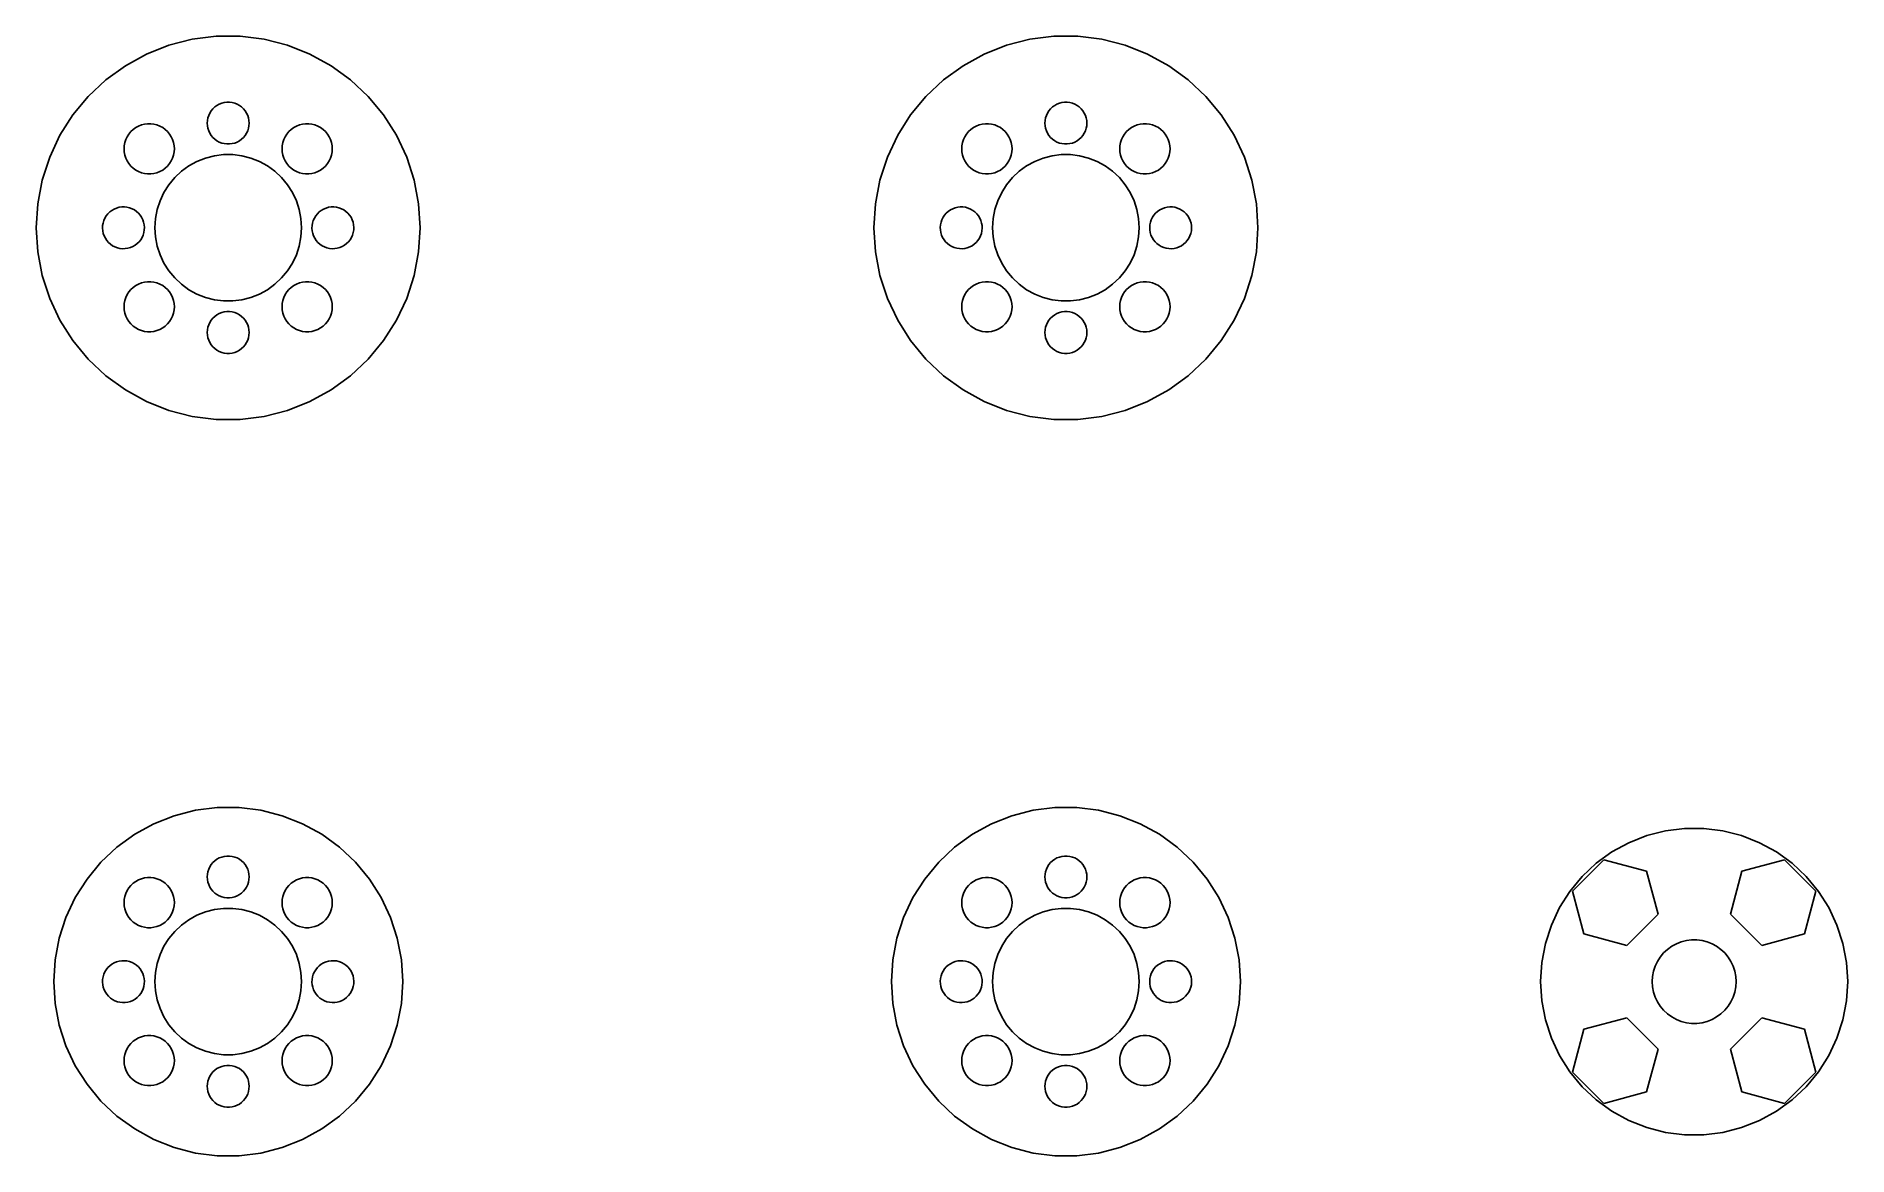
# Model space of a CAD drawing. Header units: metres. Extents: x -14 to 116, y 96 to 176.
import ezdxf

# ---------------------------------------------------------------- set-up
doc = ezdxf.new("R2010")
doc.units = ezdxf.units.M

msp = doc.modelspace()

# ---------------------------------------------------------------- linework, layer by layer
for p, q in [((-2.57649, 175.506), (-4.24898, 175.077)), ((-0.863358, 175.723), (-2.57649, 175.506)), ((0.863358, 175.723), (-0.863358, 175.723)), ((2.57649, 175.506), (0.863358, 175.723)), ((4.24898, 175.077), (2.57649, 175.506)), ((57.4235, 175.506), (55.751, 175.077)), ((59.1366, 175.723), (57.4235, 175.506)), ((60.8634, 175.723), (59.1366, 175.723)), ((62.5765, 175.506), (60.8634, 175.723)), ((64.249, 175.077), (62.5765, 175.506)), ((-5.85446, 174.441), (-7.36761, 173.609)), ((-4.24898, 175.077), (-5.85446, 174.441)), ((5.85446, 174.441), (4.24898, 175.077)), ((7.36761, 173.609), (5.85446, 174.441)), ((54.1455, 174.441), (52.6324, 173.609)), ((55.751, 175.077), (54.1455, 174.441)), ((65.8545, 174.441), (64.249, 175.077)), ((67.3676, 173.609), (65.8545, 174.441)), ((-8.76457, 172.595), (-10.0233, 171.413)), ((-7.36761, 173.609), (-8.76457, 172.595)), ((8.76457, 172.595), (7.36761, 173.609)), ((10.0233, 171.413), (8.76457, 172.595)), ((51.2354, 172.595), (49.9767, 171.413)), ((52.6324, 173.609), (51.2354, 172.595)), ((68.7646, 172.595), (67.3676, 173.609)), ((70.0233, 171.413), (68.7646, 172.595)), ((-10.0233, 171.413), (-11.124, 170.082)), ((11.124, 170.082), (10.0233, 171.413)), ((49.9767, 171.413), (48.876, 170.082)), ((71.124, 170.082), (70.0233, 171.413)), ((-11.124, 170.082), (-12.0492, 168.624)), ((-1.45287, 169.873), (-1.39465, 170.052)), ((-1.39465, 170.052), (-1.31445, 170.223)), ((-1.31445, 170.223), (-1.21352, 170.382)), ((-1.21352, 170.382), (-1.09344, 170.527)), ((-1.09344, 170.527), (-0.956131, 170.656)), ((-0.956131, 170.656), (-0.803726, 170.766)), ((-0.803726, 170.766), (-0.638657, 170.857)), ((-0.638657, 170.857), (-0.463516, 170.927)), ((-0.463516, 170.927), (-0.281067, 170.973)), ((-0.281067, 170.973), (-0.094177, 170.997)), ((-0.094177, 170.997), (0.094177, 170.997)), ((0.094177, 170.997), (0.281067, 170.973)), ((0.281067, 170.973), (0.463516, 170.927)), ((0.463516, 170.927), (0.638657, 170.857)), ((0.638657, 170.857), (0.803726, 170.766)), ((0.803726, 170.766), (0.956131, 170.656)), ((0.956131, 170.656), (1.09344, 170.527)), ((1.09344, 170.527), (1.21352, 170.382)), ((1.21352, 170.382), (1.31445, 170.223)), ((1.31445, 170.223), (1.39465, 170.052)), ((1.39465, 170.052), (1.45287, 169.873)), ((12.0492, 168.624), (11.124, 170.082)), ((48.876, 170.082), (47.9508, 168.624)), ((58.5471, 169.873), (58.6053, 170.052)), ((58.6053, 170.052), (58.6855, 170.223)), ((58.6855, 170.223), (58.7865, 170.382)), ((58.7865, 170.382), (58.9065, 170.527)), ((58.9065, 170.527), (59.0439, 170.656)), ((59.0439, 170.656), (59.1963, 170.766)), ((59.1963, 170.766), (59.3613, 170.857)), ((59.3613, 170.857), (59.5365, 170.927)), ((59.5365, 170.927), (59.7189, 170.973)), ((59.7189, 170.973), (59.9058, 170.997)), ((59.9058, 170.997), (60.0942, 170.997)), ((60.0942, 170.997), (60.2811, 170.973)), ((60.2811, 170.973), (60.4635, 170.927)), ((60.4635, 170.927), (60.6387, 170.857)), ((60.6387, 170.857), (60.8037, 170.766)), ((60.8037, 170.766), (60.9561, 170.656)), ((60.9561, 170.656), (61.0934, 170.527)), ((61.0934, 170.527), (61.2135, 170.382)), ((61.2135, 170.382), (61.3145, 170.223)), ((61.3145, 170.223), (61.3947, 170.052)), ((61.3947, 170.052), (61.4529, 169.873)), ((72.0492, 168.624), (71.124, 170.082)), ((-7.23434, 168.524), (-7.11322, 168.715)), ((-7.11322, 168.715), (-6.96913, 168.889)), ((-6.96913, 168.889), (-6.80435, 169.044)), ((-6.80435, 169.044), (-6.62148, 169.177)), ((-6.62148, 169.177), (-6.4234, 169.286)), ((-6.4234, 169.286), (-6.21323, 169.369)), ((-6.21323, 169.369), (-5.99428, 169.425)), ((-5.99428, 169.425), (-5.77002, 169.453)), ((-5.77002, 169.453), (-5.54398, 169.453)), ((-5.54398, 169.453), (-5.3197, 169.425)), ((-5.3197, 169.425), (-5.10077, 169.369)), ((-5.10077, 169.369), (-4.89059, 169.286)), ((-4.89059, 169.286), (-4.6925, 169.177)), ((-4.6925, 169.177), (-4.50963, 169.044)), ((-4.50963, 169.044), (-4.34485, 168.889)), ((-4.34485, 168.889), (-4.20076, 168.715)), ((-4.20076, 168.715), (-4.07964, 168.524)), ((-1.5, 169.5), (-1.48816, 169.688)), ((-1.48816, 169.312), (-1.5, 169.5)), ((-1.48816, 169.688), (-1.45287, 169.873)), ((-1.45287, 169.127), (-1.48816, 169.312)), ((-1.39465, 168.948), (-1.45287, 169.127)), ((-1.31445, 168.777), (-1.39465, 168.948)), ((-1.21352, 168.618), (-1.31445, 168.777)), ((1.31445, 168.777), (1.21352, 168.618)), ((1.39465, 168.948), (1.31445, 168.777)), ((1.45287, 169.127), (1.39465, 168.948)), ((1.45287, 169.873), (1.48816, 169.688)), ((1.48816, 169.312), (1.45287, 169.127)), ((1.48816, 169.688), (1.5, 169.5)), ((1.5, 169.5), (1.48816, 169.312)), ((4.07964, 168.524), (4.20076, 168.715)), ((4.20076, 168.715), (4.34485, 168.889)), ((4.34485, 168.889), (4.50963, 169.044)), ((4.50963, 169.044), (4.6925, 169.177)), ((4.6925, 169.177), (4.89059, 169.286)), ((4.89059, 169.286), (5.10077, 169.369)), ((5.10077, 169.369), (5.3197, 169.425)), ((5.3197, 169.425), (5.54398, 169.453)), ((5.54398, 169.453), (5.77002, 169.453)), ((5.77002, 169.453), (5.99428, 169.425)), ((5.99428, 169.425), (6.21323, 169.369)), ((6.21323, 169.369), (6.4234, 169.286)), ((6.4234, 169.286), (6.62148, 169.177)), ((6.62148, 169.177), (6.80435, 169.044)), ((6.80435, 169.044), (6.96913, 168.889)), ((6.96913, 168.889), (7.11322, 168.715)), ((7.11322, 168.715), (7.23434, 168.524)), ((52.7656, 168.524), (52.8868, 168.715)), ((52.8868, 168.715), (53.0309, 168.889)), ((53.0309, 168.889), (53.1956, 169.044)), ((53.1956, 169.044), (53.3785, 169.177)), ((53.3785, 169.177), (53.5766, 169.286)), ((53.5766, 169.286), (53.7868, 169.369)), ((53.7868, 169.369), (54.0057, 169.425)), ((54.0057, 169.425), (54.23, 169.453)), ((54.23, 169.453), (54.456, 169.453)), ((54.456, 169.453), (54.6803, 169.425)), ((54.6803, 169.425), (54.8992, 169.369)), ((54.8992, 169.369), (55.1094, 169.286)), ((55.1094, 169.286), (55.3075, 169.177)), ((55.3075, 169.177), (55.4904, 169.044)), ((55.4904, 169.044), (55.6551, 168.889)), ((55.6551, 168.889), (55.7992, 168.715)), ((55.7992, 168.715), (55.9203, 168.524)), ((58.5, 169.5), (58.5118, 169.688)), ((58.5118, 169.312), (58.5, 169.5)), ((58.5118, 169.688), (58.5471, 169.873)), ((58.5471, 169.127), (58.5118, 169.312)), ((58.6053, 168.948), (58.5471, 169.127)), ((58.6855, 168.777), (58.6053, 168.948)), ((58.7865, 168.618), (58.6855, 168.777)), ((61.3145, 168.777), (61.2135, 168.618)), ((61.3947, 168.948), (61.3145, 168.777)), ((61.4529, 169.127), (61.3947, 168.948)), ((61.4529, 169.873), (61.4882, 169.688)), ((61.4882, 169.312), (61.4529, 169.127)), ((61.4882, 169.688), (61.5, 169.5)), ((61.5, 169.5), (61.4882, 169.312)), ((64.0797, 168.524), (64.2008, 168.715)), ((64.2008, 168.715), (64.3448, 168.889)), ((64.3448, 168.889), (64.5096, 169.044)), ((64.5096, 169.044), (64.6925, 169.177)), ((64.6925, 169.177), (64.8906, 169.286)), ((64.8906, 169.286), (65.1008, 169.369)), ((65.1008, 169.369), (65.3197, 169.425)), ((65.3197, 169.425), (65.544, 169.453)), ((65.544, 169.453), (65.77, 169.453)), ((65.77, 169.453), (65.9943, 169.425)), ((65.9943, 169.425), (66.2132, 169.369)), ((66.2132, 169.369), (66.4234, 169.286)), ((66.4234, 169.286), (66.6215, 169.177)), ((66.6215, 169.177), (66.8044, 169.044)), ((66.8044, 169.044), (66.9691, 168.889)), ((66.9691, 168.889), (67.1132, 168.715)), ((67.1132, 168.715), (67.2343, 168.524)), ((-12.0492, 168.624), (-12.7844, 167.062)), ((-7.45699, 167.657), (-7.44279, 167.883)), ((-7.44279, 167.431), (-7.45699, 167.657)), ((-7.44279, 167.883), (-7.40044, 168.105)), ((-7.40044, 167.209), (-7.44279, 167.431)), ((-7.40044, 168.105), (-7.3306, 168.32)), ((-7.3306, 168.32), (-7.23434, 168.524)), ((-4.07964, 168.524), (-3.9834, 168.32)), ((-3.9834, 168.32), (-3.91354, 168.105)), ((-3.91354, 168.105), (-3.87119, 167.883)), ((-3.87119, 167.431), (-3.91354, 167.209)), ((-3.87119, 167.883), (-3.85699, 167.657)), ((-3.85699, 167.657), (-3.87119, 167.431)), ((-1.09344, 168.473), (-1.21352, 168.618)), ((-0.956131, 168.344), (-1.09344, 168.473)), ((-0.803726, 168.234), (-0.956131, 168.344)), ((-0.638657, 168.143), (-0.803726, 168.234)), ((-0.463516, 168.073), (-0.638657, 168.143)), ((-0.281067, 168.027), (-0.463516, 168.073)), ((-0.094177, 168.003), (-0.281067, 168.027)), ((0.094177, 168.003), (-0.094177, 168.003)), ((0.281067, 168.027), (0.094177, 168.003)), ((0.463516, 168.073), (0.281067, 168.027)), ((0.638657, 168.143), (0.463516, 168.073)), ((0.803726, 168.234), (0.638657, 168.143)), ((0.956131, 168.344), (0.803726, 168.234)), ((1.09344, 168.473), (0.956131, 168.344)), ((1.21352, 168.618), (1.09344, 168.473)), ((3.85699, 167.657), (3.87119, 167.883)), ((3.87119, 167.431), (3.85699, 167.657)), ((3.87119, 167.883), (3.91354, 168.105)), ((3.91354, 167.209), (3.87119, 167.431)), ((3.91354, 168.105), (3.9834, 168.32)), ((3.9834, 168.32), (4.07964, 168.524)), ((7.23434, 168.524), (7.3306, 168.32)), ((7.3306, 168.32), (7.40044, 168.105)), ((7.40044, 168.105), (7.44279, 167.883)), ((7.44279, 167.431), (7.40044, 167.209)), ((7.44279, 167.883), (7.45699, 167.657)), ((7.45699, 167.657), (7.44279, 167.431)), ((12.7844, 167.062), (12.0492, 168.624)), ((47.9508, 168.624), (47.2156, 167.062)), ((52.543, 167.657), (52.5572, 167.883)), ((52.5572, 167.431), (52.543, 167.657)), ((52.5572, 167.883), (52.5995, 168.105)), ((52.5995, 167.209), (52.5572, 167.431)), ((52.5995, 168.105), (52.6694, 168.32)), ((52.6694, 168.32), (52.7656, 168.524)), ((55.9203, 168.524), (56.0166, 168.32)), ((56.0166, 168.32), (56.0864, 168.105)), ((56.0864, 168.105), (56.1288, 167.883)), ((56.1288, 167.431), (56.0864, 167.209)), ((56.1288, 167.883), (56.143, 167.657)), ((56.143, 167.657), (56.1288, 167.431)), ((58.9065, 168.473), (58.7865, 168.618)), ((59.0439, 168.344), (58.9065, 168.473)), ((59.1963, 168.234), (59.0439, 168.344)), ((59.3613, 168.143), (59.1963, 168.234)), ((59.5365, 168.073), (59.3613, 168.143)), ((59.7189, 168.027), (59.5365, 168.073)), ((59.9058, 168.003), (59.7189, 168.027)), ((60.0942, 168.003), (59.9058, 168.003)), ((60.2811, 168.027), (60.0942, 168.003)), ((60.4635, 168.073), (60.2811, 168.027)), ((60.6387, 168.143), (60.4635, 168.073)), ((60.8037, 168.234), (60.6387, 168.143)), ((60.9561, 168.344), (60.8037, 168.234)), ((61.0934, 168.473), (60.9561, 168.344)), ((61.2135, 168.618), (61.0934, 168.473)), ((63.857, 167.657), (63.8712, 167.883)), ((63.8712, 167.431), (63.857, 167.657)), ((63.8712, 167.883), (63.9135, 168.105)), ((63.9135, 167.209), (63.8712, 167.431)), ((63.9135, 168.105), (63.9834, 168.32)), ((63.9834, 168.32), (64.0797, 168.524)), ((67.2343, 168.524), (67.3306, 168.32)), ((67.3306, 168.32), (67.4005, 168.105)), ((67.4005, 168.105), (67.4428, 167.883)), ((67.4428, 167.431), (67.4005, 167.209)), ((67.4428, 167.883), (67.457, 167.657)), ((67.457, 167.657), (67.4428, 167.431)), ((72.7844, 167.062), (72.0492, 168.624)), ((-12.7844, 167.062), (-13.318, 165.419)), ((-7.3306, 166.994), (-7.40044, 167.209)), ((-7.23434, 166.79), (-7.3306, 166.994)), ((-7.11322, 166.599), (-7.23434, 166.79)), ((-6.96913, 166.425), (-7.11322, 166.599)), ((-6.80435, 166.27), (-6.96913, 166.425)), ((-6.62148, 166.137), (-6.80435, 166.27)), ((-6.4234, 166.028), (-6.62148, 166.137)), ((-4.6925, 166.137), (-4.89059, 166.028)), ((-4.50963, 166.27), (-4.6925, 166.137)), ((-4.34485, 166.425), (-4.50963, 166.27)), ((-4.20076, 166.599), (-4.34485, 166.425)), ((-4.07964, 166.79), (-4.20076, 166.599)), ((-3.9834, 166.994), (-4.07964, 166.79)), ((-3.91354, 167.209), (-3.9834, 166.994)), ((-3.34647, 166.045), (-2.81308, 166.433)), ((-2.81308, 166.433), (-2.23534, 166.75)), ((-2.23534, 166.75), (-1.62233, 166.993)), ((-1.62233, 166.993), (-0.983749, 167.157)), ((-0.983749, 167.157), (-0.329636, 167.24)), ((-0.329636, 167.24), (0.329636, 167.24)), ((0.329636, 167.24), (0.983749, 167.157)), ((0.983749, 167.157), (1.62233, 166.993)), ((1.62233, 166.993), (2.23534, 166.75)), ((2.23534, 166.75), (2.81308, 166.433)), ((2.81308, 166.433), (3.34647, 166.045)), ((3.9834, 166.994), (3.91354, 167.209)), ((4.07964, 166.79), (3.9834, 166.994)), ((4.20076, 166.599), (4.07964, 166.79)), ((4.34485, 166.425), (4.20076, 166.599)), ((4.50963, 166.27), (4.34485, 166.425)), ((4.6925, 166.137), (4.50963, 166.27)), ((4.89059, 166.028), (4.6925, 166.137)), ((6.62148, 166.137), (6.4234, 166.028)), ((6.80435, 166.27), (6.62148, 166.137)), ((6.96913, 166.425), (6.80435, 166.27)), ((7.11322, 166.599), (6.96913, 166.425)), ((7.23434, 166.79), (7.11322, 166.599)), ((7.3306, 166.994), (7.23434, 166.79)), ((7.40044, 167.209), (7.3306, 166.994)), ((13.318, 165.419), (12.7844, 167.062)), ((47.2156, 167.062), (46.682, 165.419)), ((52.6694, 166.994), (52.5995, 167.209)), ((52.7656, 166.79), (52.6694, 166.994)), ((52.8868, 166.599), (52.7656, 166.79)), ((53.0309, 166.425), (52.8868, 166.599)), ((53.1956, 166.27), (53.0309, 166.425)), ((53.3785, 166.137), (53.1956, 166.27)), ((53.5766, 166.028), (53.3785, 166.137)), ((55.3075, 166.137), (55.1094, 166.028)), ((55.4904, 166.27), (55.3075, 166.137)), ((55.6551, 166.425), (55.4904, 166.27)), ((55.7992, 166.599), (55.6551, 166.425)), ((55.9203, 166.79), (55.7992, 166.599)), ((56.0166, 166.994), (55.9203, 166.79)), ((56.0864, 167.209), (56.0166, 166.994)), ((56.6535, 166.045), (57.1869, 166.433)), ((57.1869, 166.433), (57.7646, 166.75)), ((57.7646, 166.75), (58.3777, 166.993)), ((58.3777, 166.993), (59.0163, 167.157)), ((59.0163, 167.157), (59.6703, 167.24)), ((59.6703, 167.24), (60.3297, 167.24)), ((60.3297, 167.24), (60.9837, 167.157)), ((60.9837, 167.157), (61.6223, 166.993)), ((61.6223, 166.993), (62.2353, 166.75)), ((62.2353, 166.75), (62.8131, 166.433)), ((62.8131, 166.433), (63.3465, 166.045)), ((63.9834, 166.994), (63.9135, 167.209)), ((64.0797, 166.79), (63.9834, 166.994)), ((64.2008, 166.599), (64.0797, 166.79)), ((64.3448, 166.425), (64.2008, 166.599)), ((64.5096, 166.27), (64.3448, 166.425)), ((64.6925, 166.137), (64.5096, 166.27)), ((64.8906, 166.028), (64.6925, 166.137)), ((66.6215, 166.137), (66.4234, 166.028)), ((66.8044, 166.27), (66.6215, 166.137)), ((66.9691, 166.425), (66.8044, 166.27)), ((67.1132, 166.599), (66.9691, 166.425)), ((67.2343, 166.79), (67.1132, 166.599)), ((67.3306, 166.994), (67.2343, 166.79)), ((67.4005, 167.209), (67.3306, 166.994)), ((73.318, 165.419), (72.7844, 167.062)), ((-13.318, 165.419), (-13.6416, 163.723)), ((-6.21323, 165.945), (-6.4234, 166.028)), ((-5.99428, 165.889), (-6.21323, 165.945)), ((-5.77002, 165.861), (-5.99428, 165.889)), ((-5.54398, 165.861), (-5.77002, 165.861)), ((-5.3197, 165.889), (-5.54398, 165.861)), ((-5.10077, 165.945), (-5.3197, 165.889)), ((-4.89059, 166.028), (-5.10077, 165.945)), ((-4.6006, 164.529), (-4.24733, 165.086)), ((-4.24733, 165.086), (-3.82707, 165.594)), ((-3.82707, 165.594), (-3.34647, 166.045)), ((3.34647, 166.045), (3.82707, 165.594)), ((3.82707, 165.594), (4.24733, 165.086)), ((4.24733, 165.086), (4.6006, 164.529)), ((5.10077, 165.945), (4.89059, 166.028)), ((5.3197, 165.889), (5.10077, 165.945)), ((5.54398, 165.861), (5.3197, 165.889)), ((5.77002, 165.861), (5.54398, 165.861)), ((5.99428, 165.889), (5.77002, 165.861)), ((6.21323, 165.945), (5.99428, 165.889)), ((6.4234, 166.028), (6.21323, 165.945)), ((13.6416, 163.723), (13.318, 165.419)), ((46.682, 165.419), (46.3584, 163.723)), ((53.7868, 165.945), (53.5766, 166.028)), ((54.0057, 165.889), (53.7868, 165.945)), ((54.23, 165.861), (54.0057, 165.889)), ((54.456, 165.861), (54.23, 165.861)), ((54.6803, 165.889), (54.456, 165.861)), ((54.8992, 165.945), (54.6803, 165.889)), ((55.1094, 166.028), (54.8992, 165.945)), ((55.3994, 164.529), (55.7527, 165.086)), ((55.7527, 165.086), (56.1729, 165.594)), ((56.1729, 165.594), (56.6535, 166.045)), ((63.3465, 166.045), (63.8271, 165.594)), ((63.8271, 165.594), (64.2473, 165.086)), ((64.2473, 165.086), (64.6006, 164.529)), ((65.1008, 165.945), (64.8906, 166.028)), ((65.3197, 165.889), (65.1008, 165.945)), ((65.544, 165.861), (65.3197, 165.889)), ((65.77, 165.861), (65.544, 165.861)), ((65.9943, 165.889), (65.77, 165.861)), ((66.2132, 165.945), (65.9943, 165.889)), ((66.4234, 166.028), (66.2132, 165.945)), ((73.6416, 163.723), (73.318, 165.419)), ((-13.6416, 163.723), (-13.75, 162)), ((-7.81186, 163.467), (-7.6255, 163.495)), ((-7.6255, 163.495), (-7.43718, 163.499)), ((-7.43718, 163.499), (-7.24983, 163.479)), ((-5.08505, 163.306), (-4.88132, 163.933)), ((-4.88132, 163.933), (-4.6006, 164.529)), ((4.6006, 164.529), (4.88132, 163.933)), ((4.88132, 163.933), (5.08505, 163.306)), ((7.18813, 163.467), (7.37448, 163.495)), ((7.37448, 163.495), (7.56281, 163.499)), ((7.56281, 163.499), (7.75015, 163.479)), ((13.75, 162), (13.6416, 163.723)), ((46.3584, 163.723), (46.25, 162)), ((52.2498, 163.479), (52.4372, 163.499)), ((52.4372, 163.499), (52.6255, 163.495)), ((52.6255, 163.495), (52.8119, 163.467)), ((54.9149, 163.306), (55.1187, 163.933)), ((55.1187, 163.933), (55.3994, 164.529)), ((64.6006, 164.529), (64.8813, 163.933)), ((64.8813, 163.933), (65.0851, 163.306)), ((67.2498, 163.479), (67.4372, 163.499)), ((67.4372, 163.499), (67.6255, 163.495)), ((67.6255, 163.495), (67.8119, 163.467)), ((73.75, 162), (73.6416, 163.723)), ((-8.99178, 162.157), (-8.96036, 162.343)), ((-8.96036, 162.343), (-8.90591, 162.523)), ((-8.90591, 162.523), (-8.8293, 162.695)), ((-8.8293, 162.695), (-8.73172, 162.856)), ((-8.73172, 162.856), (-8.61472, 163.004)), ((-8.61472, 163.004), (-8.48012, 163.135)), ((-8.48012, 163.135), (-8.33008, 163.249)), ((-8.33008, 163.249), (-8.16695, 163.344)), ((-8.16695, 163.344), (-7.99329, 163.417)), ((-7.99329, 163.417), (-7.81186, 163.467)), ((-7.24983, 163.479), (-7.06645, 163.436)), ((-7.06645, 163.436), (-6.88989, 163.37)), ((-6.88989, 163.37), (-6.72295, 163.283)), ((-6.72295, 163.283), (-6.56827, 163.176)), ((-6.56827, 163.176), (-6.42828, 163.049)), ((-6.42828, 163.049), (-6.30519, 162.907)), ((-6.30519, 162.907), (-6.20096, 162.75)), ((-6.20096, 162.75), (-6.1172, 162.581)), ((-6.1172, 162.581), (-6.05525, 162.403)), ((-6.05525, 162.403), (-6.01608, 162.219)), ((-6.01608, 162.219), (-6.00032, 162.031)), ((-5.25, 162), (-5.20859, 162.658)), ((-5.20859, 162.658), (-5.08505, 163.306)), ((5.08505, 163.306), (5.20859, 162.658)), ((5.20859, 162.658), (5.25, 162)), ((6.00821, 162.157), (6.03963, 162.343)), ((6.03963, 162.343), (6.09407, 162.523)), ((6.09407, 162.523), (6.17068, 162.695)), ((6.17068, 162.695), (6.26826, 162.856)), ((6.26826, 162.856), (6.38527, 163.004)), ((6.38527, 163.004), (6.51987, 163.135)), ((6.51987, 163.135), (6.66991, 163.249)), ((6.66991, 163.249), (6.83304, 163.344)), ((6.83304, 163.344), (7.0067, 163.417)), ((7.0067, 163.417), (7.18813, 163.467)), ((7.75015, 163.479), (7.93353, 163.436)), ((7.93353, 163.436), (8.11009, 163.37)), ((8.11009, 163.37), (8.27704, 163.283)), ((8.27704, 163.283), (8.43172, 163.176)), ((8.43172, 163.176), (8.5717, 163.049)), ((8.5717, 163.049), (8.69479, 162.907)), ((8.69479, 162.907), (8.79903, 162.75)), ((8.79903, 162.75), (8.88278, 162.581)), ((8.88278, 162.581), (8.94473, 162.403)), ((8.94473, 162.403), (8.9839, 162.219)), ((8.9839, 162.219), (8.99966, 162.031)), ((51.0003, 162.031), (51.0161, 162.219)), ((51.0161, 162.219), (51.0553, 162.403)), ((51.0553, 162.403), (51.1172, 162.581)), ((51.1172, 162.581), (51.201, 162.75)), ((51.201, 162.75), (51.3052, 162.907)), ((51.3052, 162.907), (51.4283, 163.049)), ((51.4283, 163.049), (51.5683, 163.176)), ((51.5683, 163.176), (51.723, 163.283)), ((51.723, 163.283), (51.8899, 163.37)), ((51.8899, 163.37), (52.0665, 163.436)), ((52.0665, 163.436), (52.2498, 163.479)), ((52.8119, 163.467), (52.9933, 163.417)), ((52.9933, 163.417), (53.1669, 163.344)), ((53.1669, 163.344), (53.3301, 163.249)), ((53.3301, 163.249), (53.4801, 163.135)), ((53.4801, 163.135), (53.6147, 163.004)), ((53.6147, 163.004), (53.7317, 162.856)), ((53.7317, 162.856), (53.8293, 162.695)), ((53.8293, 162.695), (53.9059, 162.523)), ((53.9059, 162.523), (53.9604, 162.343)), ((53.9604, 162.343), (53.9918, 162.157)), ((54.75, 162), (54.7914, 162.658)), ((54.7914, 162.658), (54.9149, 163.306)), ((65.0851, 163.306), (65.2086, 162.658)), ((65.2086, 162.658), (65.25, 162)), ((66.0003, 162.031), (66.0161, 162.219)), ((66.0161, 162.219), (66.0553, 162.403)), ((66.0553, 162.403), (66.1172, 162.581)), ((66.1172, 162.581), (66.201, 162.75)), ((66.201, 162.75), (66.3052, 162.907)), ((66.3052, 162.907), (66.4283, 163.049)), ((66.4283, 163.049), (66.5683, 163.176)), ((66.5683, 163.176), (66.723, 163.283)), ((66.723, 163.283), (66.8899, 163.37)), ((66.8899, 163.37), (67.0665, 163.436)), ((67.0665, 163.436), (67.2498, 163.479)), ((67.8119, 163.467), (67.9933, 163.417)), ((67.9933, 163.417), (68.1669, 163.344)), ((68.1669, 163.344), (68.3301, 163.249)), ((68.3301, 163.249), (68.4801, 163.135)), ((68.4801, 163.135), (68.6147, 163.004)), ((68.6147, 163.004), (68.7317, 162.856)), ((68.7317, 162.856), (68.8293, 162.695)), ((68.8293, 162.695), (68.9059, 162.523)), ((68.9059, 162.523), (68.9604, 162.343)), ((68.9604, 162.343), (68.9918, 162.157)), ((-13.75, 162), (-13.6416, 160.277)), ((-8.99966, 161.969), (-8.99178, 162.157)), ((-8.9839, 161.781), (-8.99966, 161.969)), ((-8.94473, 161.597), (-8.9839, 161.781)), ((-8.88278, 161.419), (-8.94473, 161.597)), ((-8.79903, 161.25), (-8.88278, 161.419)), ((-8.69479, 161.093), (-8.79903, 161.25)), ((-8.5717, 160.951), (-8.69479, 161.093)), ((-8.43172, 160.824), (-8.5717, 160.951)), ((-6.38527, 160.996), (-6.51987, 160.865)), ((-6.26826, 161.144), (-6.38527, 160.996)), ((-6.17068, 161.305), (-6.26826, 161.144)), ((-6.09407, 161.477), (-6.17068, 161.305)), ((-6.03963, 161.657), (-6.09407, 161.477)), ((-6.00821, 161.843), (-6.03963, 161.657)), ((-6.00032, 162.031), (-6.00821, 161.843)), ((-5.20859, 161.342), (-5.25, 162)), ((-5.08505, 160.694), (-5.20859, 161.342)), ((5.20859, 161.342), (5.08505, 160.694)), ((5.25, 162), (5.20859, 161.342)), ((6.00032, 161.969), (6.00821, 162.157)), ((6.01608, 161.781), (6.00032, 161.969)), ((6.05525, 161.597), (6.01608, 161.781)), ((6.1172, 161.419), (6.05525, 161.597)), ((6.20096, 161.25), (6.1172, 161.419)), ((6.30519, 161.093), (6.20096, 161.25)), ((6.42828, 160.951), (6.30519, 161.093)), ((6.56827, 160.824), (6.42828, 160.951)), ((8.61472, 160.996), (8.48012, 160.865)), ((8.73172, 161.144), (8.61472, 160.996)), ((8.8293, 161.305), (8.73172, 161.144)), ((8.90591, 161.477), (8.8293, 161.305)), ((8.96036, 161.657), (8.90591, 161.477)), ((8.99178, 161.843), (8.96036, 161.657)), ((8.99966, 162.031), (8.99178, 161.843)), ((13.6416, 160.277), (13.75, 162)), ((46.25, 162), (46.3584, 160.277)), ((51.0082, 161.843), (51.0003, 162.031)), ((51.0396, 161.657), (51.0082, 161.843)), ((51.0941, 161.477), (51.0396, 161.657)), ((51.1707, 161.305), (51.0941, 161.477)), ((51.2683, 161.144), (51.1707, 161.305)), ((51.3853, 160.996), (51.2683, 161.144)), ((51.5199, 160.865), (51.3853, 160.996)), ((53.5717, 160.951), (53.4317, 160.824)), ((53.6948, 161.093), (53.5717, 160.951)), ((53.799, 161.25), (53.6948, 161.093)), ((53.8828, 161.419), (53.799, 161.25)), ((53.9447, 161.597), (53.8828, 161.419)), ((53.9839, 161.781), (53.9447, 161.597)), ((53.9997, 161.969), (53.9839, 161.781)), ((53.9918, 162.157), (53.9997, 161.969)), ((54.7914, 161.342), (54.75, 162)), ((54.9149, 160.694), (54.7914, 161.342)), ((65.2086, 161.342), (65.0851, 160.694)), ((65.25, 162), (65.2086, 161.342)), ((66.0082, 161.843), (66.0003, 162.031)), ((66.0396, 161.657), (66.0082, 161.843)), ((66.0941, 161.477), (66.0396, 161.657)), ((66.1707, 161.305), (66.0941, 161.477)), ((66.2683, 161.144), (66.1707, 161.305)), ((66.3853, 160.996), (66.2683, 161.144)), ((66.5199, 160.865), (66.3853, 160.996)), ((68.5717, 160.951), (68.4317, 160.824)), ((68.6948, 161.093), (68.5717, 160.951)), ((68.799, 161.25), (68.6948, 161.093)), ((68.8828, 161.419), (68.799, 161.25)), ((68.9447, 161.597), (68.8828, 161.419)), ((68.9839, 161.781), (68.9447, 161.597)), ((68.9997, 161.969), (68.9839, 161.781)), ((68.9918, 162.157), (68.9997, 161.969)), ((73.6416, 160.277), (73.75, 162)), ((-13.6416, 160.277), (-13.318, 158.581)), ((-8.27704, 160.717), (-8.43172, 160.824)), ((-8.11009, 160.63), (-8.27704, 160.717)), ((-7.93353, 160.564), (-8.11009, 160.63)), ((-7.75015, 160.521), (-7.93353, 160.564)), ((-7.56281, 160.501), (-7.75015, 160.521)), ((-7.37448, 160.505), (-7.56281, 160.501)), ((-7.18813, 160.533), (-7.37448, 160.505)), ((-7.0067, 160.583), (-7.18813, 160.533)), ((-6.83304, 160.656), (-7.0067, 160.583)), ((-6.66991, 160.751), (-6.83304, 160.656)), ((-6.51987, 160.865), (-6.66991, 160.751)), ((-4.88132, 160.067), (-5.08505, 160.694)), ((-4.6006, 159.471), (-4.88132, 160.067)), ((4.88132, 160.067), (4.6006, 159.471)), ((5.08505, 160.694), (4.88132, 160.067)), ((6.72295, 160.717), (6.56827, 160.824)), ((6.88989, 160.63), (6.72295, 160.717)), ((7.06645, 160.564), (6.88989, 160.63)), ((7.24983, 160.521), (7.06645, 160.564)), ((7.43718, 160.501), (7.24983, 160.521)), ((7.6255, 160.505), (7.43718, 160.501)), ((7.81186, 160.533), (7.6255, 160.505)), ((7.99329, 160.583), (7.81186, 160.533)), ((8.16695, 160.656), (7.99329, 160.583)), ((8.33008, 160.751), (8.16695, 160.656)), ((8.48012, 160.865), (8.33008, 160.751)), ((13.318, 158.581), (13.6416, 160.277)), ((46.3584, 160.277), (46.682, 158.581)), ((51.6699, 160.751), (51.5199, 160.865)), ((51.833, 160.656), (51.6699, 160.751)), ((52.0067, 160.583), (51.833, 160.656)), ((52.1881, 160.533), (52.0067, 160.583)), ((52.3745, 160.505), (52.1881, 160.533)), ((52.5628, 160.501), (52.3745, 160.505)), ((52.7502, 160.521), (52.5628, 160.501)), ((52.9335, 160.564), (52.7502, 160.521)), ((53.1101, 160.63), (52.9335, 160.564)), ((53.277, 160.717), (53.1101, 160.63)), ((53.4317, 160.824), (53.277, 160.717)), ((55.1187, 160.067), (54.9149, 160.694)), ((55.3994, 159.471), (55.1187, 160.067)), ((64.8813, 160.067), (64.6006, 159.471)), ((65.0851, 160.694), (64.8813, 160.067)), ((66.6699, 160.751), (66.5199, 160.865)), ((66.833, 160.656), (66.6699, 160.751)), ((67.0067, 160.583), (66.833, 160.656)), ((67.1881, 160.533), (67.0067, 160.583)), ((67.3745, 160.505), (67.1881, 160.533)), ((67.5628, 160.501), (67.3745, 160.505)), ((67.7502, 160.521), (67.5628, 160.501)), ((67.9335, 160.564), (67.7502, 160.521)), ((68.1101, 160.63), (67.9335, 160.564)), ((68.277, 160.717), (68.1101, 160.63)), ((68.4317, 160.824), (68.277, 160.717)), ((73.318, 158.581), (73.6416, 160.277)), ((-13.318, 158.581), (-12.7844, 156.938)), ((-4.24733, 158.914), (-4.6006, 159.471)), ((-3.82707, 158.406), (-4.24733, 158.914)), ((-3.34647, 157.955), (-3.82707, 158.406)), ((3.82707, 158.406), (3.34647, 157.955)), ((4.24733, 158.914), (3.82707, 158.406)), ((4.6006, 159.471), (4.24733, 158.914)), ((12.7844, 156.938), (13.318, 158.581)), ((46.682, 158.581), (47.2156, 156.938)), ((55.7527, 158.914), (55.3994, 159.471)), ((56.1729, 158.406), (55.7527, 158.914)), ((56.6535, 157.955), (56.1729, 158.406)), ((63.8271, 158.406), (63.3465, 157.955)), ((64.2473, 158.914), (63.8271, 158.406)), ((64.6006, 159.471), (64.2473, 158.914)), ((72.7844, 156.938), (73.318, 158.581)), ((-7.40044, 156.791), (-7.3306, 157.006)), ((-7.3306, 157.006), (-7.23434, 157.21)), ((-7.23434, 157.21), (-7.11322, 157.401)), ((-7.11322, 157.401), (-6.96913, 157.575)), ((-6.96913, 157.575), (-6.80435, 157.73)), ((-6.80435, 157.73), (-6.62148, 157.863)), ((-6.62148, 157.863), (-6.4234, 157.972)), ((-6.4234, 157.972), (-6.21323, 158.055)), ((-6.21323, 158.055), (-5.99428, 158.111)), ((-5.99428, 158.111), (-5.77002, 158.139)), ((-5.77002, 158.139), (-5.54398, 158.139)), ((-5.54398, 158.139), (-5.3197, 158.111)), ((-5.3197, 158.111), (-5.10077, 158.055)), ((-5.10077, 158.055), (-4.89059, 157.972)), ((-4.89059, 157.972), (-4.6925, 157.863)), ((-4.6925, 157.863), (-4.50963, 157.73)), ((-4.50963, 157.73), (-4.34485, 157.575)), ((-4.34485, 157.575), (-4.20076, 157.401)), ((-4.20076, 157.401), (-4.07964, 157.21)), ((-4.07964, 157.21), (-3.9834, 157.006)), ((-3.9834, 157.006), (-3.91354, 156.791)), ((-2.81308, 157.567), (-3.34647, 157.955)), ((-2.23534, 157.25), (-2.81308, 157.567)), ((-1.62233, 157.007), (-2.23534, 157.25)), ((-0.983749, 156.843), (-1.62233, 157.007)), ((1.62233, 157.007), (0.983749, 156.843)), ((2.23534, 157.25), (1.62233, 157.007)), ((2.81308, 157.567), (2.23534, 157.25)), ((3.34647, 157.955), (2.81308, 157.567)), ((3.91354, 156.791), (3.9834, 157.006)), ((3.9834, 157.006), (4.07964, 157.21)), ((4.07964, 157.21), (4.20076, 157.401)), ((4.20076, 157.401), (4.34485, 157.575)), ((4.34485, 157.575), (4.50963, 157.73)), ((4.50963, 157.73), (4.6925, 157.863)), ((4.6925, 157.863), (4.89059, 157.972)), ((4.89059, 157.972), (5.10077, 158.055)), ((5.10077, 158.055), (5.3197, 158.111)), ((5.3197, 158.111), (5.54398, 158.139)), ((5.54398, 158.139), (5.77002, 158.139)), ((5.77002, 158.139), (5.99428, 158.111)), ((5.99428, 158.111), (6.21323, 158.055)), ((6.21323, 158.055), (6.4234, 157.972)), ((6.4234, 157.972), (6.62148, 157.863)), ((6.62148, 157.863), (6.80435, 157.73)), ((6.80435, 157.73), (6.96913, 157.575)), ((6.96913, 157.575), (7.11322, 157.401)), ((7.11322, 157.401), (7.23434, 157.21)), ((7.23434, 157.21), (7.3306, 157.006)), ((7.3306, 157.006), (7.40044, 156.791)), ((52.5995, 156.791), (52.6694, 157.006)), ((52.6694, 157.006), (52.7656, 157.21)), ((52.7656, 157.21), (52.8868, 157.401)), ((52.8868, 157.401), (53.0309, 157.575)), ((53.0309, 157.575), (53.1956, 157.73)), ((53.1956, 157.73), (53.3785, 157.863)), ((53.3785, 157.863), (53.5766, 157.972)), ((53.5766, 157.972), (53.7868, 158.055)), ((53.7868, 158.055), (54.0057, 158.111)), ((54.0057, 158.111), (54.23, 158.139)), ((54.23, 158.139), (54.456, 158.139)), ((54.456, 158.139), (54.6803, 158.111)), ((54.6803, 158.111), (54.8992, 158.055)), ((54.8992, 158.055), (55.1094, 157.972)), ((55.1094, 157.972), (55.3075, 157.863)), ((55.3075, 157.863), (55.4904, 157.73)), ((55.4904, 157.73), (55.6551, 157.575)), ((55.6551, 157.575), (55.7992, 157.401)), ((55.7992, 157.401), (55.9203, 157.21)), ((55.9203, 157.21), (56.0166, 157.006)), ((56.0166, 157.006), (56.0864, 156.791)), ((57.1869, 157.567), (56.6535, 157.955)), ((57.7646, 157.25), (57.1869, 157.567)), ((58.3777, 157.007), (57.7646, 157.25)), ((59.0163, 156.843), (58.3777, 157.007)), ((61.6223, 157.007), (60.9837, 156.843)), ((62.2353, 157.25), (61.6223, 157.007)), ((62.8131, 157.567), (62.2353, 157.25)), ((63.3465, 157.955), (62.8131, 157.567)), ((63.9135, 156.791), (63.9834, 157.006)), ((63.9834, 157.006), (64.0797, 157.21)), ((64.0797, 157.21), (64.2008, 157.401)), ((64.2008, 157.401), (64.3448, 157.575)), ((64.3448, 157.575), (64.5096, 157.73)), ((64.5096, 157.73), (64.6925, 157.863)), ((64.6925, 157.863), (64.8906, 157.972)), ((64.8906, 157.972), (65.1008, 158.055)), ((65.1008, 158.055), (65.3197, 158.111)), ((65.3197, 158.111), (65.544, 158.139)), ((65.544, 158.139), (65.77, 158.139)), ((65.77, 158.139), (65.9943, 158.111)), ((65.9943, 158.111), (66.2132, 158.055)), ((66.2132, 158.055), (66.4234, 157.972)), ((66.4234, 157.972), (66.6215, 157.863)), ((66.6215, 157.863), (66.8044, 157.73)), ((66.8044, 157.73), (66.9691, 157.575)), ((66.9691, 157.575), (67.1132, 157.401)), ((67.1132, 157.401), (67.2343, 157.21)), ((67.2343, 157.21), (67.3306, 157.006)), ((67.3306, 157.006), (67.4005, 156.791)), ((-12.7844, 156.938), (-12.0492, 155.376)), ((-7.45699, 156.343), (-7.44279, 156.569)), ((-7.44279, 156.117), (-7.45699, 156.343)), ((-7.44279, 156.569), (-7.40044, 156.791)), ((-7.40044, 155.895), (-7.44279, 156.117)), ((-7.3306, 155.68), (-7.40044, 155.895)), ((-3.91354, 155.895), (-3.9834, 155.68)), ((-3.91354, 156.791), (-3.87119, 156.569)), ((-3.87119, 156.117), (-3.91354, 155.895)), ((-3.87119, 156.569), (-3.85699, 156.343)), ((-3.85699, 156.343), (-3.87119, 156.117)), ((-0.329636, 156.76), (-0.983749, 156.843)), ((-0.956131, 155.656), (-0.803726, 155.766)), ((-0.803726, 155.766), (-0.638657, 155.857)), ((-0.638657, 155.857), (-0.463516, 155.927)), ((-0.463516, 155.927), (-0.281067, 155.973)), ((0.329636, 156.76), (-0.329636, 156.76)), ((-0.281067, 155.973), (-0.094177, 155.997)), ((-0.094177, 155.997), (0.094177, 155.997)), ((0.094177, 155.997), (0.281067, 155.973)), ((0.281067, 155.973), (0.463516, 155.927)), ((0.983749, 156.843), (0.329636, 156.76)), ((0.463516, 155.927), (0.638657, 155.857)), ((0.638657, 155.857), (0.803726, 155.766)), ((0.803726, 155.766), (0.956131, 155.656)), ((3.85699, 156.343), (3.87119, 156.569)), ((3.87119, 156.117), (3.85699, 156.343)), ((3.87119, 156.569), (3.91354, 156.791)), ((3.91354, 155.895), (3.87119, 156.117)), ((3.9834, 155.68), (3.91354, 155.895)), ((7.40044, 155.895), (7.3306, 155.68)), ((7.40044, 156.791), (7.44279, 156.569)), ((7.44279, 156.117), (7.40044, 155.895)), ((7.44279, 156.569), (7.45699, 156.343)), ((7.45699, 156.343), (7.44279, 156.117)), ((12.0492, 155.376), (12.7844, 156.938)), ((47.2156, 156.938), (47.9508, 155.376)), ((52.543, 156.343), (52.5572, 156.569)), ((52.5572, 156.117), (52.543, 156.343)), ((52.5572, 156.569), (52.5995, 156.791)), ((52.5995, 155.895), (52.5572, 156.117)), ((52.6694, 155.68), (52.5995, 155.895)), ((56.0864, 155.895), (56.0166, 155.68)), ((56.0864, 156.791), (56.1288, 156.569)), ((56.1288, 156.117), (56.0864, 155.895)), ((56.1288, 156.569), (56.143, 156.343)), ((56.143, 156.343), (56.1288, 156.117)), ((59.6703, 156.76), (59.0163, 156.843)), ((59.0439, 155.656), (59.1963, 155.766)), ((59.1963, 155.766), (59.3613, 155.857)), ((59.3613, 155.857), (59.5365, 155.927)), ((59.5365, 155.927), (59.7189, 155.973)), ((60.3297, 156.76), (59.6703, 156.76)), ((59.7189, 155.973), (59.9058, 155.997)), ((59.9058, 155.997), (60.0942, 155.997)), ((60.0942, 155.997), (60.2811, 155.973)), ((60.2811, 155.973), (60.4635, 155.927)), ((60.9837, 156.843), (60.3297, 156.76)), ((60.4635, 155.927), (60.6387, 155.857)), ((60.6387, 155.857), (60.8037, 155.766)), ((60.8037, 155.766), (60.9561, 155.656)), ((63.857, 156.343), (63.8712, 156.569)), ((63.8712, 156.117), (63.857, 156.343)), ((63.8712, 156.569), (63.9135, 156.791)), ((63.9135, 155.895), (63.8712, 156.117)), ((63.9834, 155.68), (63.9135, 155.895)), ((67.4005, 155.895), (67.3306, 155.68)), ((67.4005, 156.791), (67.4428, 156.569)), ((67.4428, 156.117), (67.4005, 155.895)), ((67.4428, 156.569), (67.457, 156.343)), ((67.457, 156.343), (67.4428, 156.117)), ((72.0492, 155.376), (72.7844, 156.938)), ((-12.0492, 155.376), (-11.124, 153.918)), ((-7.23434, 155.476), (-7.3306, 155.68)), ((-7.11322, 155.285), (-7.23434, 155.476)), ((-6.96913, 155.111), (-7.11322, 155.285)), ((-6.80435, 154.956), (-6.96913, 155.111)), ((-6.62148, 154.823), (-6.80435, 154.956)), ((-6.4234, 154.714), (-6.62148, 154.823)), ((-6.21323, 154.631), (-6.4234, 154.714)), ((-5.99428, 154.575), (-6.21323, 154.631)), ((-5.77002, 154.547), (-5.99428, 154.575)), ((-5.54398, 154.547), (-5.77002, 154.547)), ((-5.3197, 154.575), (-5.54398, 154.547)), ((-5.10077, 154.631), (-5.3197, 154.575)), ((-4.89059, 154.714), (-5.10077, 154.631)), ((-4.6925, 154.823), (-4.89059, 154.714)), ((-4.50963, 154.956), (-4.6925, 154.823)), ((-4.34485, 155.111), (-4.50963, 154.956)), ((-4.20076, 155.285), (-4.34485, 155.111)), ((-4.07964, 155.476), (-4.20076, 155.285)), ((-3.9834, 155.68), (-4.07964, 155.476)), ((-1.5, 154.5), (-1.48816, 154.688)), ((-1.48816, 154.312), (-1.5, 154.5)), ((-1.48816, 154.688), (-1.45287, 154.873)), ((-1.45287, 154.873), (-1.39465, 155.052)), ((-1.39465, 155.052), (-1.31445, 155.223)), ((-1.31445, 155.223), (-1.21352, 155.382)), ((-1.21352, 155.382), (-1.09344, 155.527)), ((-1.09344, 155.527), (-0.956131, 155.656)), ((0.956131, 155.656), (1.09344, 155.527)), ((1.09344, 155.527), (1.21352, 155.382)), ((1.21352, 155.382), (1.31445, 155.223)), ((1.31445, 155.223), (1.39465, 155.052)), ((1.39465, 155.052), (1.45287, 154.873)), ((1.45287, 154.873), (1.48816, 154.688)), ((1.48816, 154.688), (1.5, 154.5)), ((1.5, 154.5), (1.48816, 154.312)), ((4.07964, 155.476), (3.9834, 155.68)), ((4.20076, 155.285), (4.07964, 155.476)), ((4.34485, 155.111), (4.20076, 155.285)), ((4.50963, 154.956), (4.34485, 155.111)), ((4.6925, 154.823), (4.50963, 154.956)), ((4.89059, 154.714), (4.6925, 154.823)), ((5.10077, 154.631), (4.89059, 154.714)), ((5.3197, 154.575), (5.10077, 154.631)), ((5.54398, 154.547), (5.3197, 154.575)), ((5.77002, 154.547), (5.54398, 154.547)), ((5.99428, 154.575), (5.77002, 154.547)), ((6.21323, 154.631), (5.99428, 154.575)), ((6.4234, 154.714), (6.21323, 154.631)), ((6.62148, 154.823), (6.4234, 154.714)), ((6.80435, 154.956), (6.62148, 154.823)), ((6.96913, 155.111), (6.80435, 154.956)), ((7.11322, 155.285), (6.96913, 155.111)), ((7.23434, 155.476), (7.11322, 155.285)), ((7.3306, 155.68), (7.23434, 155.476)), ((11.124, 153.918), (12.0492, 155.376)), ((47.9508, 155.376), (48.876, 153.918)), ((52.7656, 155.476), (52.6694, 155.68)), ((52.8868, 155.285), (52.7656, 155.476)), ((53.0309, 155.111), (52.8868, 155.285)), ((53.1956, 154.956), (53.0309, 155.111)), ((53.3785, 154.823), (53.1956, 154.956)), ((53.5766, 154.714), (53.3785, 154.823)), ((53.7868, 154.631), (53.5766, 154.714)), ((54.0057, 154.575), (53.7868, 154.631)), ((54.23, 154.547), (54.0057, 154.575)), ((54.456, 154.547), (54.23, 154.547)), ((54.6803, 154.575), (54.456, 154.547)), ((54.8992, 154.631), (54.6803, 154.575)), ((55.1094, 154.714), (54.8992, 154.631)), ((55.3075, 154.823), (55.1094, 154.714)), ((55.4904, 154.956), (55.3075, 154.823)), ((55.6551, 155.111), (55.4904, 154.956)), ((55.7992, 155.285), (55.6551, 155.111)), ((55.9203, 155.476), (55.7992, 155.285)), ((56.0166, 155.68), (55.9203, 155.476)), ((58.5, 154.5), (58.5118, 154.688)), ((58.5118, 154.312), (58.5, 154.5)), ((58.5118, 154.688), (58.5471, 154.873)), ((58.5471, 154.873), (58.6053, 155.052)), ((58.6053, 155.052), (58.6855, 155.223)), ((58.6855, 155.223), (58.7865, 155.382)), ((58.7865, 155.382), (58.9065, 155.527)), ((58.9065, 155.527), (59.0439, 155.656)), ((60.9561, 155.656), (61.0934, 155.527)), ((61.0934, 155.527), (61.2135, 155.382)), ((61.2135, 155.382), (61.3145, 155.223)), ((61.3145, 155.223), (61.3947, 155.052)), ((61.3947, 155.052), (61.4529, 154.873)), ((61.4529, 154.873), (61.4882, 154.688)), ((61.4882, 154.688), (61.5, 154.5)), ((61.5, 154.5), (61.4882, 154.312)), ((64.0797, 155.476), (63.9834, 155.68)), ((64.2008, 155.285), (64.0797, 155.476)), ((64.3448, 155.111), (64.2008, 155.285)), ((64.5096, 154.956), (64.3448, 155.111)), ((64.6925, 154.823), (64.5096, 154.956)), ((64.8906, 154.714), (64.6925, 154.823)), ((65.1008, 154.631), (64.8906, 154.714)), ((65.3197, 154.575), (65.1008, 154.631)), ((65.544, 154.547), (65.3197, 154.575)), ((65.77, 154.547), (65.544, 154.547)), ((65.9943, 154.575), (65.77, 154.547)), ((66.2132, 154.631), (65.9943, 154.575)), ((66.4234, 154.714), (66.2132, 154.631)), ((66.6215, 154.823), (66.4234, 154.714)), ((66.8044, 154.956), (66.6215, 154.823)), ((66.9691, 155.111), (66.8044, 154.956)), ((67.1132, 155.285), (66.9691, 155.111)), ((67.2343, 155.476), (67.1132, 155.285)), ((67.3306, 155.68), (67.2343, 155.476)), ((71.124, 153.918), (72.0492, 155.376)), ((-11.124, 153.918), (-10.0233, 152.587)), ((-1.45287, 154.127), (-1.48816, 154.312)), ((-1.39465, 153.948), (-1.45287, 154.127)), ((-1.31445, 153.777), (-1.39465, 153.948)), ((-1.21352, 153.618), (-1.31445, 153.777)), ((-1.09344, 153.473), (-1.21352, 153.618)), ((-0.956131, 153.344), (-1.09344, 153.473)), ((-0.803726, 153.234), (-0.956131, 153.344)), ((-0.638657, 153.143), (-0.803726, 153.234)), ((-0.463516, 153.073), (-0.638657, 153.143)), ((0.638657, 153.143), (0.463516, 153.073)), ((0.803726, 153.234), (0.638657, 153.143)), ((0.956131, 153.344), (0.803726, 153.234)), ((1.09344, 153.473), (0.956131, 153.344)), ((1.21352, 153.618), (1.09344, 153.473)), ((1.31445, 153.777), (1.21352, 153.618)), ((1.39465, 153.948), (1.31445, 153.777)), ((1.45287, 154.127), (1.39465, 153.948)), ((1.48816, 154.312), (1.45287, 154.127)), ((10.0233, 152.587), (11.124, 153.918)), ((48.876, 153.918), (49.9767, 152.587)), ((58.5471, 154.127), (58.5118, 154.312)), ((58.6053, 153.948), (58.5471, 154.127)), ((58.6855, 153.777), (58.6053, 153.948)), ((58.7865, 153.618), (58.6855, 153.777)), ((58.9065, 153.473), (58.7865, 153.618)), ((59.0439, 153.344), (58.9065, 153.473)), ((59.1963, 153.234), (59.0439, 153.344)), ((59.3613, 153.143), (59.1963, 153.234)), ((59.5365, 153.073), (59.3613, 153.143)), ((60.6387, 153.143), (60.4635, 153.073)), ((60.8037, 153.234), (60.6387, 153.143)), ((60.9561, 153.344), (60.8037, 153.234)), ((61.0934, 153.473), (60.9561, 153.344)), ((61.2135, 153.618), (61.0934, 153.473)), ((61.3145, 153.777), (61.2135, 153.618)), ((61.3947, 153.948), (61.3145, 153.777)), ((61.4529, 154.127), (61.3947, 153.948)), ((61.4882, 154.312), (61.4529, 154.127)), ((70.0233, 152.587), (71.124, 153.918)), ((-10.0233, 152.587), (-8.76457, 151.405)), ((-0.281067, 153.027), (-0.463516, 153.073)), ((-0.094177, 153.003), (-0.281067, 153.027)), ((0.094177, 153.003), (-0.094177, 153.003)), ((0.281067, 153.027), (0.094177, 153.003)), ((0.463516, 153.073), (0.281067, 153.027)), ((8.76457, 151.405), (10.0233, 152.587)), ((49.9767, 152.587), (51.2354, 151.405)), ((59.7189, 153.027), (59.5365, 153.073)), ((59.9058, 153.003), (59.7189, 153.027)), ((60.0942, 153.003), (59.9058, 153.003)), ((60.2811, 153.027), (60.0942, 153.003)), ((60.4635, 153.073), (60.2811, 153.027)), ((68.7646, 151.405), (70.0233, 152.587)), ((-8.76457, 151.405), (-7.36761, 150.391)), ((7.36761, 150.391), (8.76457, 151.405)), ((51.2354, 151.405), (52.6324, 150.391)), ((67.3676, 150.391), (68.7646, 151.405)), ((-7.36761, 150.391), (-5.85446, 149.559)), ((-5.85446, 149.559), (-4.24898, 148.923)), ((4.24898, 148.923), (5.85446, 149.559)), ((5.85446, 149.559), (7.36761, 150.391)), ((52.6324, 150.391), (54.1455, 149.559)), ((54.1455, 149.559), (55.751, 148.923)), ((64.249, 148.923), (65.8545, 149.559)), ((65.8545, 149.559), (67.3676, 150.391)), ((-4.24898, 148.923), (-2.57649, 148.494)), ((-2.57649, 148.494), (-0.863358, 148.277)), ((-0.863358, 148.277), (0.863358, 148.277)), ((0.863358, 148.277), (2.57649, 148.494)), ((2.57649, 148.494), (4.24898, 148.923)), ((55.751, 148.923), (57.4235, 148.494)), ((57.4235, 148.494), (59.1366, 148.277)), ((59.1366, 148.277), (60.8634, 148.277)), ((60.8634, 148.277), (62.5765, 148.494)), ((62.5765, 148.494), (64.249, 148.923)), ((-3.8627, 119.888), (-5.32224, 119.31)), ((-2.34225, 120.279), (-3.8627, 119.888)), ((-0.784866, 120.475), (-2.34225, 120.279)), ((0.784866, 120.475), (-0.784866, 120.475)), ((2.34225, 120.279), (0.784866, 120.475)), ((3.8627, 119.888), (2.34225, 120.279)), ((5.32224, 119.31), (3.8627, 119.888)), ((56.1373, 119.888), (54.6777, 119.31)), ((57.6577, 120.279), (56.1373, 119.888)), ((59.2151, 120.475), (57.6577, 120.279)), ((60.7849, 120.475), (59.2151, 120.475)), ((62.3423, 120.279), (60.7849, 120.475)), ((63.8627, 119.888), (62.3423, 120.279)), ((65.3222, 119.31), (63.8627, 119.888)), ((-6.69783, 118.554), (-7.96779, 117.631)), ((-5.32224, 119.31), (-6.69783, 118.554)), ((6.69783, 118.554), (5.32224, 119.31)), ((7.96779, 117.631), (6.69783, 118.554)), ((53.3022, 118.554), (52.0322, 117.631)), ((54.6777, 119.31), (53.3022, 118.554)), ((66.6978, 118.554), (65.3222, 119.31)), ((67.9678, 117.631), (66.6978, 118.554)), ((101.601, 118.462), (100.316, 117.953)), ((102.939, 118.805), (101.601, 118.462)), ((104.309, 118.978), (102.939, 118.805)), ((105.691, 118.978), (104.309, 118.978)), ((107.061, 118.805), (105.691, 118.978)), ((108.399, 118.462), (107.061, 118.805)), ((109.684, 117.953), (108.399, 118.462)), ((-7.96779, 117.631), (-9.11211, 116.557)), ((-0.803726, 116.766), (-0.638657, 116.857)), ((-0.638657, 116.857), (-0.463516, 116.927)), ((-0.463516, 116.927), (-0.281067, 116.973)), ((-0.281067, 116.973), (-0.094177, 116.997)), ((-0.094177, 116.997), (0.094177, 116.997)), ((0.094177, 116.997), (0.281067, 116.973)), ((0.281067, 116.973), (0.463516, 116.927)), ((0.463516, 116.927), (0.638657, 116.857)), ((0.638657, 116.857), (0.803726, 116.766)), ((9.11211, 116.557), (7.96779, 117.631)), ((52.0322, 117.631), (50.8879, 116.557)), ((59.1963, 116.766), (59.3613, 116.857)), ((59.3613, 116.857), (59.5365, 116.927)), ((59.5365, 116.927), (59.7189, 116.973)), ((59.7189, 116.973), (59.9058, 116.997)), ((59.9058, 116.997), (60.0942, 116.997)), ((60.0942, 116.997), (60.2811, 116.973)), ((60.2811, 116.973), (60.4635, 116.927)), ((60.4635, 116.927), (60.6387, 116.857)), ((60.6387, 116.857), (60.8037, 116.766)), ((69.1121, 116.557), (67.9678, 117.631)), ((99.1059, 117.288), (97.9883, 116.476)), ((100.316, 117.953), (99.1059, 117.288)), ((110.894, 117.288), (109.684, 117.953)), ((112.012, 116.476), (110.894, 117.288)), ((-9.11211, 116.557), (-10.1127, 115.347)), ((-1.5, 115.5), (-1.48816, 115.688)), ((-1.48816, 115.312), (-1.5, 115.5)), ((-1.48816, 115.688), (-1.45287, 115.873)), ((-1.45287, 115.873), (-1.39465, 116.052)), ((-1.39465, 116.052), (-1.31445, 116.223)), ((-1.31445, 116.223), (-1.21352, 116.382)), ((-1.21352, 116.382), (-1.09344, 116.527)), ((-1.09344, 116.527), (-0.956131, 116.656)), ((-0.956131, 116.656), (-0.803726, 116.766)), ((0.803726, 116.766), (0.956131, 116.656)), ((0.956131, 116.656), (1.09344, 116.527)), ((1.09344, 116.527), (1.21352, 116.382)), ((1.21352, 116.382), (1.31445, 116.223)), ((1.31445, 116.223), (1.39465, 116.052)), ((1.39465, 116.052), (1.45287, 115.873)), ((1.45287, 115.873), (1.48816, 115.688)), ((1.48816, 115.688), (1.5, 115.5)), ((1.5, 115.5), (1.48816, 115.312)), ((10.1127, 115.347), (9.11211, 116.557)), ((50.8879, 116.557), (49.8873, 115.347)), ((58.5, 115.5), (58.5118, 115.688)), ((58.5118, 115.312), (58.5, 115.5)), ((58.5118, 115.688), (58.5471, 115.873)), ((58.5471, 115.873), (58.6053, 116.052)), ((58.6053, 116.052), (58.6855, 116.223)), ((58.6855, 116.223), (58.7865, 116.382)), ((58.7865, 116.382), (58.9065, 116.527)), ((58.9065, 116.527), (59.0439, 116.656)), ((59.0439, 116.656), (59.1963, 116.766)), ((60.8037, 116.766), (60.9561, 116.656)), ((60.9561, 116.656), (61.0934, 116.527)), ((61.0934, 116.527), (61.2135, 116.382)), ((61.2135, 116.382), (61.3145, 116.223)), ((61.3145, 116.223), (61.3947, 116.052)), ((61.3947, 116.052), (61.4529, 115.873)), ((61.4529, 115.873), (61.4882, 115.688)), ((61.4882, 115.688), (61.5, 115.5)), ((61.5, 115.5), (61.4882, 115.312)), ((70.1127, 115.347), (69.1121, 116.557)), ((96.9813, 115.53), (96.1008, 114.466)), ((96.2776, 114.478), (98.5216, 116.722)), ((97.9883, 116.476), (96.9813, 115.53)), ((98.5216, 116.722), (101.587, 115.901)), ((101.587, 115.901), (102.408, 112.836)), ((107.592, 112.836), (108.413, 115.901)), ((108.413, 115.901), (111.478, 116.722)), ((111.478, 116.722), (113.722, 114.478)), ((113.019, 115.53), (112.012, 116.476)), ((113.899, 114.466), (113.019, 115.53)), ((-10.1127, 115.347), (-10.9538, 114.022)), ((-7.40044, 114.105), (-7.3306, 114.32)), ((-7.3306, 114.32), (-7.23434, 114.524)), ((-7.23434, 114.524), (-7.11322, 114.715)), ((-7.11322, 114.715), (-6.96913, 114.889)), ((-6.96913, 114.889), (-6.80435, 115.044)), ((-6.80435, 115.044), (-6.62148, 115.177)), ((-6.62148, 115.177), (-6.4234, 115.286)), ((-6.4234, 115.286), (-6.21323, 115.369)), ((-6.21323, 115.369), (-5.99428, 115.425)), ((-5.99428, 115.425), (-5.77002, 115.453)), ((-5.77002, 115.453), (-5.54398, 115.453)), ((-5.54398, 115.453), (-5.3197, 115.425)), ((-5.3197, 115.425), (-5.10077, 115.369)), ((-5.10077, 115.369), (-4.89059, 115.286)), ((-4.89059, 115.286), (-4.6925, 115.177)), ((-4.6925, 115.177), (-4.50963, 115.044)), ((-4.50963, 115.044), (-4.34485, 114.889)), ((-4.34485, 114.889), (-4.20076, 114.715)), ((-4.20076, 114.715), (-4.07964, 114.524)), ((-4.07964, 114.524), (-3.9834, 114.32)), ((-3.9834, 114.32), (-3.91354, 114.105)), ((-1.45287, 115.127), (-1.48816, 115.312)), ((-1.39465, 114.948), (-1.45287, 115.127)), ((-1.31445, 114.777), (-1.39465, 114.948)), ((-1.21352, 114.618), (-1.31445, 114.777)), ((-1.09344, 114.473), (-1.21352, 114.618)), ((-0.956131, 114.344), (-1.09344, 114.473)), ((-0.803726, 114.234), (-0.956131, 114.344)), ((-0.638657, 114.143), (-0.803726, 114.234)), ((0.803726, 114.234), (0.638657, 114.143)), ((0.956131, 114.344), (0.803726, 114.234)), ((1.09344, 114.473), (0.956131, 114.344)), ((1.21352, 114.618), (1.09344, 114.473)), ((1.31445, 114.777), (1.21352, 114.618)), ((1.39465, 114.948), (1.31445, 114.777)), ((1.45287, 115.127), (1.39465, 114.948)), ((1.48816, 115.312), (1.45287, 115.127)), ((3.91354, 114.105), (3.9834, 114.32)), ((3.9834, 114.32), (4.07964, 114.524)), ((4.07964, 114.524), (4.20076, 114.715)), ((4.20076, 114.715), (4.34485, 114.889)), ((4.34485, 114.889), (4.50963, 115.044)), ((4.50963, 115.044), (4.6925, 115.177)), ((4.6925, 115.177), (4.89059, 115.286)), ((4.89059, 115.286), (5.10077, 115.369)), ((5.10077, 115.369), (5.3197, 115.425)), ((5.3197, 115.425), (5.54398, 115.453)), ((5.54398, 115.453), (5.77002, 115.453)), ((5.77002, 115.453), (5.99428, 115.425)), ((5.99428, 115.425), (6.21323, 115.369)), ((6.21323, 115.369), (6.4234, 115.286)), ((6.4234, 115.286), (6.62148, 115.177)), ((6.62148, 115.177), (6.80435, 115.044)), ((6.80435, 115.044), (6.96913, 114.889)), ((6.96913, 114.889), (7.11322, 114.715)), ((7.11322, 114.715), (7.23434, 114.524)), ((7.23434, 114.524), (7.3306, 114.32)), ((7.3306, 114.32), (7.40044, 114.105)), ((10.9538, 114.022), (10.1127, 115.347)), ((49.8873, 115.347), (49.0462, 114.022)), ((52.5995, 114.105), (52.6694, 114.32)), ((52.6694, 114.32), (52.7656, 114.524)), ((52.7656, 114.524), (52.8868, 114.715)), ((52.8868, 114.715), (53.0309, 114.889)), ((53.0309, 114.889), (53.1956, 115.044)), ((53.1956, 115.044), (53.3785, 115.177)), ((53.3785, 115.177), (53.5766, 115.286)), ((53.5766, 115.286), (53.7868, 115.369)), ((53.7868, 115.369), (54.0057, 115.425)), ((54.0057, 115.425), (54.23, 115.453)), ((54.23, 115.453), (54.456, 115.453)), ((54.456, 115.453), (54.6803, 115.425)), ((54.6803, 115.425), (54.8992, 115.369)), ((54.8992, 115.369), (55.1094, 115.286)), ((55.1094, 115.286), (55.3075, 115.177)), ((55.3075, 115.177), (55.4904, 115.044)), ((55.4904, 115.044), (55.6551, 114.889)), ((55.6551, 114.889), (55.7992, 114.715)), ((55.7992, 114.715), (55.9203, 114.524)), ((55.9203, 114.524), (56.0166, 114.32)), ((56.0166, 114.32), (56.0864, 114.105)), ((58.5471, 115.127), (58.5118, 115.312)), ((58.6053, 114.948), (58.5471, 115.127)), ((58.6855, 114.777), (58.6053, 114.948)), ((58.7865, 114.618), (58.6855, 114.777)), ((58.9065, 114.473), (58.7865, 114.618)), ((59.0439, 114.344), (58.9065, 114.473)), ((59.1963, 114.234), (59.0439, 114.344)), ((59.3613, 114.143), (59.1963, 114.234)), ((60.8037, 114.234), (60.6387, 114.143)), ((60.9561, 114.344), (60.8037, 114.234)), ((61.0934, 114.473), (60.9561, 114.344)), ((61.2135, 114.618), (61.0934, 114.473)), ((61.3145, 114.777), (61.2135, 114.618)), ((61.3947, 114.948), (61.3145, 114.777)), ((61.4529, 115.127), (61.3947, 114.948)), ((61.4882, 115.312), (61.4529, 115.127)), ((63.9135, 114.105), (63.9834, 114.32)), ((63.9834, 114.32), (64.0797, 114.524)), ((64.0797, 114.524), (64.2008, 114.715)), ((64.2008, 114.715), (64.3448, 114.889)), ((64.3448, 114.889), (64.5096, 115.044)), ((64.5096, 115.044), (64.6925, 115.177)), ((64.6925, 115.177), (64.8906, 115.286)), ((64.8906, 115.286), (65.1008, 115.369)), ((65.1008, 115.369), (65.3197, 115.425)), ((65.3197, 115.425), (65.544, 115.453)), ((65.544, 115.453), (65.77, 115.453)), ((65.77, 115.453), (65.9943, 115.425)), ((65.9943, 115.425), (66.2132, 115.369)), ((66.2132, 115.369), (66.4234, 115.286)), ((66.4234, 115.286), (66.6215, 115.177)), ((66.6215, 115.177), (66.8044, 115.044)), ((66.8044, 115.044), (66.9691, 114.889)), ((66.9691, 114.889), (67.1132, 114.715)), ((67.1132, 114.715), (67.2343, 114.524)), ((67.2343, 114.524), (67.3306, 114.32)), ((67.3306, 114.32), (67.4005, 114.105)), ((70.9538, 114.022), (70.1127, 115.347)), ((96.1008, 114.466), (95.3606, 113.299)), ((97.099, 111.413), (96.2776, 114.478)), ((113.722, 114.478), (112.901, 111.413)), ((114.639, 113.299), (113.899, 114.466)), ((-10.9538, 114.022), (-11.6222, 112.602)), ((-7.45699, 113.657), (-7.44279, 113.883)), ((-7.44279, 113.431), (-7.45699, 113.657)), ((-7.44279, 113.883), (-7.40044, 114.105)), ((-7.40044, 113.209), (-7.44279, 113.431)), ((-7.3306, 112.994), (-7.40044, 113.209)), ((-7.23434, 112.79), (-7.3306, 112.994)), ((-3.9834, 112.994), (-4.07964, 112.79)), ((-3.91354, 113.209), (-3.9834, 112.994)), ((-3.91354, 114.105), (-3.87119, 113.883)), ((-3.87119, 113.431), (-3.91354, 113.209)), ((-3.87119, 113.883), (-3.85699, 113.657)), ((-3.85699, 113.657), (-3.87119, 113.431)), ((-2.23534, 112.75), (-1.62233, 112.993)), ((-1.62233, 112.993), (-0.983749, 113.157)), ((-0.983749, 113.157), (-0.329636, 113.24)), ((-0.463516, 114.073), (-0.638657, 114.143)), ((-0.281067, 114.027), (-0.463516, 114.073)), ((-0.329636, 113.24), (0.329636, 113.24)), ((-0.094177, 114.003), (-0.281067, 114.027)), ((0.094177, 114.003), (-0.094177, 114.003)), ((0.281067, 114.027), (0.094177, 114.003)), ((0.463516, 114.073), (0.281067, 114.027)), ((0.329636, 113.24), (0.983749, 113.157)), ((0.638657, 114.143), (0.463516, 114.073)), ((0.983749, 113.157), (1.62233, 112.993)), ((1.62233, 112.993), (2.23534, 112.75)), ((3.85699, 113.657), (3.87119, 113.883)), ((3.87119, 113.431), (3.85699, 113.657)), ((3.87119, 113.883), (3.91354, 114.105)), ((3.91354, 113.209), (3.87119, 113.431)), ((3.9834, 112.994), (3.91354, 113.209)), ((4.07964, 112.79), (3.9834, 112.994)), ((7.3306, 112.994), (7.23434, 112.79)), ((7.40044, 113.209), (7.3306, 112.994)), ((7.40044, 114.105), (7.44279, 113.883)), ((7.44279, 113.431), (7.40044, 113.209)), ((7.44279, 113.883), (7.45699, 113.657)), ((7.45699, 113.657), (7.44279, 113.431)), ((11.6222, 112.602), (10.9538, 114.022)), ((49.0462, 114.022), (48.3778, 112.602)), ((52.543, 113.657), (52.5572, 113.883)), ((52.5572, 113.431), (52.543, 113.657)), ((52.5572, 113.883), (52.5995, 114.105)), ((52.5995, 113.209), (52.5572, 113.431)), ((52.6694, 112.994), (52.5995, 113.209)), ((52.7656, 112.79), (52.6694, 112.994)), ((56.0166, 112.994), (55.9203, 112.79)), ((56.0864, 113.209), (56.0166, 112.994)), ((56.0864, 114.105), (56.1288, 113.883)), ((56.1288, 113.431), (56.0864, 113.209)), ((56.1288, 113.883), (56.143, 113.657)), ((56.143, 113.657), (56.1288, 113.431)), ((57.7646, 112.75), (58.3777, 112.993)), ((58.3777, 112.993), (59.0163, 113.157)), ((59.0163, 113.157), (59.6703, 113.24)), ((59.5365, 114.073), (59.3613, 114.143)), ((59.7189, 114.027), (59.5365, 114.073)), ((59.6703, 113.24), (60.3297, 113.24)), ((59.9058, 114.003), (59.7189, 114.027)), ((60.0942, 114.003), (59.9058, 114.003)), ((60.2811, 114.027), (60.0942, 114.003)), ((60.4635, 114.073), (60.2811, 114.027)), ((60.3297, 113.24), (60.9837, 113.157)), ((60.6387, 114.143), (60.4635, 114.073)), ((60.9837, 113.157), (61.6223, 112.993)), ((61.6223, 112.993), (62.2353, 112.75)), ((63.857, 113.657), (63.8712, 113.883)), ((63.8712, 113.431), (63.857, 113.657)), ((63.8712, 113.883), (63.9135, 114.105)), ((63.9135, 113.209), (63.8712, 113.431)), ((63.9834, 112.994), (63.9135, 113.209)), ((64.0797, 112.79), (63.9834, 112.994)), ((67.3306, 112.994), (67.2343, 112.79)), ((67.4005, 113.209), (67.3306, 112.994)), ((67.4005, 114.105), (67.4428, 113.883)), ((67.4428, 113.431), (67.4005, 113.209)), ((67.4428, 113.883), (67.457, 113.657)), ((67.457, 113.657), (67.4428, 113.431)), ((71.6222, 112.602), (70.9538, 114.022)), ((95.3606, 113.299), (94.7725, 112.049)), ((115.228, 112.049), (114.639, 113.299)), ((-11.6222, 112.602), (-12.1073, 111.109)), ((-7.11322, 112.599), (-7.23434, 112.79)), ((-6.96913, 112.425), (-7.11322, 112.599)), ((-6.80435, 112.27), (-6.96913, 112.425)), ((-6.62148, 112.137), (-6.80435, 112.27)), ((-6.4234, 112.028), (-6.62148, 112.137)), ((-6.21323, 111.945), (-6.4234, 112.028)), ((-5.99428, 111.889), (-6.21323, 111.945)), ((-5.77002, 111.861), (-5.99428, 111.889)), ((-5.54398, 111.861), (-5.77002, 111.861)), ((-5.3197, 111.889), (-5.54398, 111.861)), ((-5.10077, 111.945), (-5.3197, 111.889)), ((-4.89059, 112.028), (-5.10077, 111.945)), ((-4.6925, 112.137), (-4.89059, 112.028)), ((-4.50963, 112.27), (-4.6925, 112.137)), ((-4.34485, 112.425), (-4.50963, 112.27)), ((-4.20076, 112.599), (-4.34485, 112.425)), ((-4.24733, 111.086), (-3.82707, 111.594)), ((-4.07964, 112.79), (-4.20076, 112.599)), ((-3.82707, 111.594), (-3.34647, 112.045)), ((-3.34647, 112.045), (-2.81308, 112.433)), ((-2.81308, 112.433), (-2.23534, 112.75)), ((2.23534, 112.75), (2.81308, 112.433)), ((2.81308, 112.433), (3.34647, 112.045)), ((3.34647, 112.045), (3.82707, 111.594)), ((3.82707, 111.594), (4.24733, 111.086)), ((4.20076, 112.599), (4.07964, 112.79)), ((4.34485, 112.425), (4.20076, 112.599)), ((4.50963, 112.27), (4.34485, 112.425)), ((4.6925, 112.137), (4.50963, 112.27)), ((4.89059, 112.028), (4.6925, 112.137)), ((5.10077, 111.945), (4.89059, 112.028)), ((5.3197, 111.889), (5.10077, 111.945)), ((5.54398, 111.861), (5.3197, 111.889)), ((5.77002, 111.861), (5.54398, 111.861)), ((5.99428, 111.889), (5.77002, 111.861)), ((6.21323, 111.945), (5.99428, 111.889)), ((6.4234, 112.028), (6.21323, 111.945)), ((6.62148, 112.137), (6.4234, 112.028)), ((6.80435, 112.27), (6.62148, 112.137)), ((6.96913, 112.425), (6.80435, 112.27)), ((7.11322, 112.599), (6.96913, 112.425)), ((7.23434, 112.79), (7.11322, 112.599)), ((12.1073, 111.109), (11.6222, 112.602)), ((48.3778, 112.602), (47.8927, 111.109)), ((52.8868, 112.599), (52.7656, 112.79)), ((53.0309, 112.425), (52.8868, 112.599)), ((53.1956, 112.27), (53.0309, 112.425)), ((53.3785, 112.137), (53.1956, 112.27)), ((53.5766, 112.028), (53.3785, 112.137)), ((53.7868, 111.945), (53.5766, 112.028)), ((54.0057, 111.889), (53.7868, 111.945)), ((54.23, 111.861), (54.0057, 111.889)), ((54.456, 111.861), (54.23, 111.861)), ((54.6803, 111.889), (54.456, 111.861)), ((54.8992, 111.945), (54.6803, 111.889)), ((55.1094, 112.028), (54.8992, 111.945)), ((55.3075, 112.137), (55.1094, 112.028)), ((55.4904, 112.27), (55.3075, 112.137)), ((55.6551, 112.425), (55.4904, 112.27)), ((55.7992, 112.599), (55.6551, 112.425)), ((55.7527, 111.086), (56.1729, 111.594)), ((55.9203, 112.79), (55.7992, 112.599)), ((56.1729, 111.594), (56.6535, 112.045)), ((56.6535, 112.045), (57.1869, 112.433)), ((57.1869, 112.433), (57.7646, 112.75)), ((62.2353, 112.75), (62.8131, 112.433)), ((62.8131, 112.433), (63.3465, 112.045)), ((63.3465, 112.045), (63.8271, 111.594)), ((63.8271, 111.594), (64.2473, 111.086)), ((64.2008, 112.599), (64.0797, 112.79)), ((64.3448, 112.425), (64.2008, 112.599)), ((64.5096, 112.27), (64.3448, 112.425)), ((64.6925, 112.137), (64.5096, 112.27)), ((64.8906, 112.028), (64.6925, 112.137)), ((65.1008, 111.945), (64.8906, 112.028)), ((65.3197, 111.889), (65.1008, 111.945)), ((65.544, 111.861), (65.3197, 111.889)), ((65.77, 111.861), (65.544, 111.861)), ((65.9943, 111.889), (65.77, 111.861)), ((66.2132, 111.945), (65.9943, 111.889)), ((66.4234, 112.028), (66.2132, 111.945)), ((66.6215, 112.137), (66.4234, 112.028)), ((66.8044, 112.27), (66.6215, 112.137)), ((66.9691, 112.425), (66.8044, 112.27)), ((67.1132, 112.599), (66.9691, 112.425)), ((67.2343, 112.79), (67.1132, 112.599)), ((72.1073, 111.109), (71.6222, 112.602)), ((94.7725, 112.049), (94.3456, 110.736)), ((102.408, 112.836), (100.164, 110.592)), ((109.836, 110.592), (107.592, 112.836)), ((115.654, 110.736), (115.228, 112.049)), ((-12.1073, 111.109), (-12.4014, 109.567)), ((-4.88132, 109.933), (-4.6006, 110.529)), ((-4.6006, 110.529), (-4.24733, 111.086)), ((4.24733, 111.086), (4.6006, 110.529)), ((4.6006, 110.529), (4.88132, 109.933)), ((12.4014, 109.567), (12.1073, 111.109)), ((47.8927, 111.109), (47.5986, 109.567)), ((55.1187, 109.933), (55.3994, 110.529)), ((55.3994, 110.529), (55.7527, 111.086)), ((64.2473, 111.086), (64.6006, 110.529)), ((64.6006, 110.529), (64.8813, 109.933)), ((72.4014, 109.567), (72.1073, 111.109)), ((94.3456, 110.736), (94.0867, 109.379)), ((100.164, 110.592), (97.099, 111.413)), ((102.813, 110.054), (103.088, 110.312)), ((103.088, 110.312), (103.393, 110.533)), ((103.393, 110.533), (103.723, 110.714)), ((103.723, 110.714), (104.073, 110.853)), ((104.073, 110.853), (104.438, 110.947)), ((104.438, 110.947), (104.812, 110.994)), ((104.812, 110.994), (105.188, 110.994)), ((105.188, 110.994), (105.562, 110.947)), ((105.562, 110.947), (105.927, 110.853)), ((105.927, 110.853), (106.277, 110.714)), ((106.277, 110.714), (106.607, 110.533)), ((106.607, 110.533), (106.912, 110.312)), ((106.912, 110.312), (107.187, 110.054)), ((112.901, 111.413), (109.836, 110.592)), ((115.913, 109.379), (115.654, 110.736)), ((-12.4014, 109.567), (-12.5, 108)), ((-8.73172, 108.856), (-8.61472, 109.004)), ((-8.61472, 109.004), (-8.48012, 109.135)), ((-8.48012, 109.135), (-8.33008, 109.249)), ((-8.33008, 109.249), (-8.16695, 109.344)), ((-8.16695, 109.344), (-7.99329, 109.417)), ((-7.99329, 109.417), (-7.81186, 109.467)), ((-7.81186, 109.467), (-7.6255, 109.495)), ((-7.6255, 109.495), (-7.43718, 109.499)), ((-7.43718, 109.499), (-7.24983, 109.479)), ((-7.24983, 109.479), (-7.06645, 109.436)), ((-7.06645, 109.436), (-6.88989, 109.37)), ((-6.88989, 109.37), (-6.72295, 109.283)), ((-6.72295, 109.283), (-6.56827, 109.176)), ((-6.56827, 109.176), (-6.42828, 109.049)), ((-6.42828, 109.049), (-6.30519, 108.907)), ((-5.20859, 108.658), (-5.08505, 109.306)), ((-5.08505, 109.306), (-4.88132, 109.933)), ((4.88132, 109.933), (5.08505, 109.306)), ((5.08505, 109.306), (5.20859, 108.658)), ((6.26826, 108.856), (6.38527, 109.004)), ((6.38527, 109.004), (6.51987, 109.135)), ((6.51987, 109.135), (6.66991, 109.249)), ((6.66991, 109.249), (6.83304, 109.344)), ((6.83304, 109.344), (7.0067, 109.417)), ((7.0067, 109.417), (7.18813, 109.467)), ((7.18813, 109.467), (7.37448, 109.495)), ((7.37448, 109.495), (7.56281, 109.499)), ((7.56281, 109.499), (7.75015, 109.479)), ((7.75015, 109.479), (7.93353, 109.436)), ((7.93353, 109.436), (8.11009, 109.37)), ((8.11009, 109.37), (8.27704, 109.283)), ((8.27704, 109.283), (8.43172, 109.176)), ((8.43172, 109.176), (8.5717, 109.049)), ((8.5717, 109.049), (8.69479, 108.907)), ((12.5, 108), (12.4014, 109.567)), ((47.5986, 109.567), (47.5, 108)), ((51.3052, 108.907), (51.4283, 109.049)), ((51.4283, 109.049), (51.5683, 109.176)), ((51.5683, 109.176), (51.723, 109.283)), ((51.723, 109.283), (51.8899, 109.37)), ((51.8899, 109.37), (52.0665, 109.436)), ((52.0665, 109.436), (52.2498, 109.479)), ((52.2498, 109.479), (52.4372, 109.499)), ((52.4372, 109.499), (52.6255, 109.495)), ((52.6255, 109.495), (52.8119, 109.467)), ((52.8119, 109.467), (52.9933, 109.417)), ((52.9933, 109.417), (53.1669, 109.344)), ((53.1669, 109.344), (53.3301, 109.249)), ((53.3301, 109.249), (53.4801, 109.135)), ((53.4801, 109.135), (53.6147, 109.004)), ((53.6147, 109.004), (53.7317, 108.856)), ((54.7914, 108.658), (54.9149, 109.306)), ((54.9149, 109.306), (55.1187, 109.933)), ((64.8813, 109.933), (65.0851, 109.306)), ((65.0851, 109.306), (65.2086, 108.658)), ((66.3052, 108.907), (66.4283, 109.049)), ((66.4283, 109.049), (66.5683, 109.176)), ((66.5683, 109.176), (66.723, 109.283)), ((66.723, 109.283), (66.8899, 109.37)), ((66.8899, 109.37), (67.0665, 109.436)), ((67.0665, 109.436), (67.2498, 109.479)), ((67.2498, 109.479), (67.4372, 109.499)), ((67.4372, 109.499), (67.6255, 109.495)), ((67.6255, 109.495), (67.8119, 109.467)), ((67.8119, 109.467), (67.9933, 109.417)), ((67.9933, 109.417), (68.1669, 109.344)), ((68.1669, 109.344), (68.3301, 109.249)), ((68.3301, 109.249), (68.4801, 109.135)), ((68.4801, 109.135), (68.6147, 109.004)), ((68.6147, 109.004), (68.7317, 108.856)), ((72.5, 108), (72.4014, 109.567)), ((94.0867, 109.379), (94, 108)), ((102.094, 108.746), (102.211, 109.104)), ((102.211, 109.104), (102.371, 109.445)), ((102.371, 109.445), (102.573, 109.763)), ((102.573, 109.763), (102.813, 110.054)), ((107.187, 110.054), (107.427, 109.763)), ((107.427, 109.763), (107.629, 109.445)), ((107.629, 109.445), (107.789, 109.104)), ((107.789, 109.104), (107.906, 108.746)), ((116, 108), (115.913, 109.379)), ((-12.5, 108), (-12.4014, 106.433)), ((-8.99966, 107.969), (-8.99178, 108.157)), ((-8.9839, 107.781), (-8.99966, 107.969)), ((-8.99178, 108.157), (-8.96036, 108.343)), ((-8.94473, 107.597), (-8.9839, 107.781)), ((-8.96036, 108.343), (-8.90591, 108.523)), ((-8.90591, 108.523), (-8.8293, 108.695)), ((-8.8293, 108.695), (-8.73172, 108.856)), ((-6.30519, 108.907), (-6.20096, 108.75)), ((-6.20096, 108.75), (-6.1172, 108.581)), ((-6.1172, 108.581), (-6.05525, 108.403)), ((-6.05525, 108.403), (-6.01608, 108.219)), ((-6.00821, 107.843), (-6.03963, 107.657)), ((-6.01608, 108.219), (-6.00032, 108.031)), ((-6.00032, 108.031), (-6.00821, 107.843)), ((-5.25, 108), (-5.20859, 108.658)), ((-5.20859, 107.342), (-5.25, 108)), ((5.20859, 108.658), (5.25, 108)), ((5.25, 108), (5.20859, 107.342)), ((6.00032, 107.969), (6.00821, 108.157)), ((6.01608, 107.781), (6.00032, 107.969)), ((6.00821, 108.157), (6.03963, 108.343)), ((6.05525, 107.597), (6.01608, 107.781)), ((6.03963, 108.343), (6.09407, 108.523)), ((6.09407, 108.523), (6.17068, 108.695)), ((6.17068, 108.695), (6.26826, 108.856)), ((8.69479, 108.907), (8.79903, 108.75)), ((8.79903, 108.75), (8.88278, 108.581)), ((8.88278, 108.581), (8.94473, 108.403)), ((8.94473, 108.403), (8.9839, 108.219)), ((8.99178, 107.843), (8.96036, 107.657)), ((8.9839, 108.219), (8.99966, 108.031)), ((8.99966, 108.031), (8.99178, 107.843)), ((12.4014, 106.433), (12.5, 108)), ((47.5, 108), (47.5986, 106.433)), ((51.0003, 108.031), (51.0161, 108.219)), ((51.0082, 107.843), (51.0003, 108.031)), ((51.0396, 107.657), (51.0082, 107.843)), ((51.0161, 108.219), (51.0553, 108.403)), ((51.0553, 108.403), (51.1172, 108.581)), ((51.1172, 108.581), (51.201, 108.75)), ((51.201, 108.75), (51.3052, 108.907)), ((53.7317, 108.856), (53.8293, 108.695)), ((53.8293, 108.695), (53.9059, 108.523)), ((53.9059, 108.523), (53.9604, 108.343)), ((53.9839, 107.781), (53.9447, 107.597)), ((53.9604, 108.343), (53.9918, 108.157)), ((53.9997, 107.969), (53.9839, 107.781)), ((53.9918, 108.157), (53.9997, 107.969)), ((54.75, 108), (54.7914, 108.658)), ((54.7914, 107.342), (54.75, 108)), ((65.2086, 108.658), (65.25, 108)), ((65.25, 108), (65.2086, 107.342)), ((66.0003, 108.031), (66.0161, 108.219)), ((66.0082, 107.843), (66.0003, 108.031)), ((66.0396, 107.657), (66.0082, 107.843)), ((66.0161, 108.219), (66.0553, 108.403)), ((66.0553, 108.403), (66.1172, 108.581)), ((66.1172, 108.581), (66.201, 108.75)), ((66.201, 108.75), (66.3052, 108.907)), ((68.7317, 108.856), (68.8293, 108.695)), ((68.8293, 108.695), (68.9059, 108.523)), ((68.9059, 108.523), (68.9604, 108.343)), ((68.9839, 107.781), (68.9447, 107.597)), ((68.9604, 108.343), (68.9918, 108.157)), ((68.9997, 107.969), (68.9839, 107.781)), ((68.9918, 108.157), (68.9997, 107.969)), ((72.4014, 106.433), (72.5, 108)), ((94, 108), (94.0867, 106.621)), ((102, 108), (102.024, 108.376)), ((102.024, 107.624), (102, 108)), ((102.024, 108.376), (102.094, 108.746)), ((107.906, 108.746), (107.976, 108.376)), ((107.976, 108.376), (108, 108)), ((108, 108), (107.976, 107.624)), ((115.913, 106.621), (116, 108)), ((-12.4014, 106.433), (-12.1073, 104.891)), ((-8.88278, 107.419), (-8.94473, 107.597)), ((-8.79903, 107.25), (-8.88278, 107.419)), ((-8.69479, 107.093), (-8.79903, 107.25)), ((-8.5717, 106.951), (-8.69479, 107.093)), ((-8.43172, 106.824), (-8.5717, 106.951)), ((-8.27704, 106.717), (-8.43172, 106.824)), ((-8.11009, 106.63), (-8.27704, 106.717)), ((-7.93353, 106.564), (-8.11009, 106.63)), ((-7.75015, 106.521), (-7.93353, 106.564)), ((-7.56281, 106.501), (-7.75015, 106.521)), ((-7.37448, 106.505), (-7.56281, 106.501)), ((-7.18813, 106.533), (-7.37448, 106.505)), ((-7.0067, 106.583), (-7.18813, 106.533)), ((-6.83304, 106.656), (-7.0067, 106.583)), ((-6.66991, 106.751), (-6.83304, 106.656)), ((-6.51987, 106.865), (-6.66991, 106.751)), ((-6.38527, 106.996), (-6.51987, 106.865)), ((-6.26826, 107.144), (-6.38527, 106.996)), ((-6.17068, 107.305), (-6.26826, 107.144)), ((-6.09407, 107.477), (-6.17068, 107.305)), ((-6.03963, 107.657), (-6.09407, 107.477)), ((-5.08505, 106.694), (-5.20859, 107.342)), ((-4.88132, 106.067), (-5.08505, 106.694)), ((5.08505, 106.694), (4.88132, 106.067)), ((5.20859, 107.342), (5.08505, 106.694)), ((6.1172, 107.419), (6.05525, 107.597)), ((6.20096, 107.25), (6.1172, 107.419)), ((6.30519, 107.093), (6.20096, 107.25)), ((6.42828, 106.951), (6.30519, 107.093)), ((6.56827, 106.824), (6.42828, 106.951)), ((6.72295, 106.717), (6.56827, 106.824)), ((6.88989, 106.63), (6.72295, 106.717)), ((7.06645, 106.564), (6.88989, 106.63)), ((7.24983, 106.521), (7.06645, 106.564)), ((7.43718, 106.501), (7.24983, 106.521)), ((7.6255, 106.505), (7.43718, 106.501)), ((7.81186, 106.533), (7.6255, 106.505)), ((7.99329, 106.583), (7.81186, 106.533)), ((8.16695, 106.656), (7.99329, 106.583)), ((8.33008, 106.751), (8.16695, 106.656)), ((8.48012, 106.865), (8.33008, 106.751)), ((8.61472, 106.996), (8.48012, 106.865)), ((8.73172, 107.144), (8.61472, 106.996)), ((8.8293, 107.305), (8.73172, 107.144)), ((8.90591, 107.477), (8.8293, 107.305)), ((8.96036, 107.657), (8.90591, 107.477)), ((12.1073, 104.891), (12.4014, 106.433)), ((47.5986, 106.433), (47.8927, 104.891)), ((51.0941, 107.477), (51.0396, 107.657)), ((51.1707, 107.305), (51.0941, 107.477)), ((51.2683, 107.144), (51.1707, 107.305)), ((51.3853, 106.996), (51.2683, 107.144)), ((51.5199, 106.865), (51.3853, 106.996)), ((51.6699, 106.751), (51.5199, 106.865)), ((51.833, 106.656), (51.6699, 106.751)), ((52.0067, 106.583), (51.833, 106.656)), ((52.1881, 106.533), (52.0067, 106.583)), ((52.3745, 106.505), (52.1881, 106.533)), ((52.5628, 106.501), (52.3745, 106.505)), ((52.7502, 106.521), (52.5628, 106.501)), ((52.9335, 106.564), (52.7502, 106.521)), ((53.1101, 106.63), (52.9335, 106.564)), ((53.277, 106.717), (53.1101, 106.63)), ((53.4317, 106.824), (53.277, 106.717)), ((53.5717, 106.951), (53.4317, 106.824)), ((53.6948, 107.093), (53.5717, 106.951)), ((53.799, 107.25), (53.6948, 107.093)), ((53.8828, 107.419), (53.799, 107.25)), ((53.9447, 107.597), (53.8828, 107.419)), ((54.9149, 106.694), (54.7914, 107.342)), ((55.1187, 106.067), (54.9149, 106.694)), ((65.0851, 106.694), (64.8813, 106.067)), ((65.2086, 107.342), (65.0851, 106.694)), ((66.0941, 107.477), (66.0396, 107.657)), ((66.1707, 107.305), (66.0941, 107.477)), ((66.2683, 107.144), (66.1707, 107.305)), ((66.3853, 106.996), (66.2683, 107.144)), ((66.5199, 106.865), (66.3853, 106.996)), ((66.6699, 106.751), (66.5199, 106.865)), ((66.833, 106.656), (66.6699, 106.751)), ((67.0067, 106.583), (66.833, 106.656)), ((67.1881, 106.533), (67.0067, 106.583)), ((67.3745, 106.505), (67.1881, 106.533)), ((67.5628, 106.501), (67.3745, 106.505)), ((67.7502, 106.521), (67.5628, 106.501)), ((67.9335, 106.564), (67.7502, 106.521)), ((68.1101, 106.63), (67.9335, 106.564)), ((68.277, 106.717), (68.1101, 106.63)), ((68.4317, 106.824), (68.277, 106.717)), ((68.5717, 106.951), (68.4317, 106.824)), ((68.6948, 107.093), (68.5717, 106.951)), ((68.799, 107.25), (68.6948, 107.093)), ((68.8828, 107.419), (68.799, 107.25)), ((68.9447, 107.597), (68.8828, 107.419)), ((72.1073, 104.891), (72.4014, 106.433)), ((94.0867, 106.621), (94.3456, 105.264)), ((102.094, 107.254), (102.024, 107.624)), ((102.211, 106.896), (102.094, 107.254)), ((102.371, 106.555), (102.211, 106.896)), ((102.573, 106.237), (102.371, 106.555)), ((107.629, 106.555), (107.427, 106.237)), ((107.789, 106.896), (107.629, 106.555)), ((107.906, 107.254), (107.789, 106.896)), ((107.976, 107.624), (107.906, 107.254)), ((115.654, 105.264), (115.913, 106.621)), ((-4.6006, 105.471), (-4.88132, 106.067)), ((-4.24733, 104.914), (-4.6006, 105.471)), ((4.6006, 105.471), (4.24733, 104.914)), ((4.88132, 106.067), (4.6006, 105.471)), ((55.3994, 105.471), (55.1187, 106.067)), ((55.7527, 104.914), (55.3994, 105.471)), ((64.6006, 105.471), (64.2473, 104.914)), ((64.8813, 106.067), (64.6006, 105.471)), ((94.3456, 105.264), (94.7725, 103.951)), ((97.099, 104.587), (100.164, 105.408)), ((100.164, 105.408), (102.408, 103.164)), ((102.813, 105.946), (102.573, 106.237)), ((103.088, 105.688), (102.813, 105.946)), ((103.393, 105.467), (103.088, 105.688)), ((103.723, 105.286), (103.393, 105.467)), ((104.073, 105.147), (103.723, 105.286)), ((104.438, 105.053), (104.073, 105.147)), ((105.927, 105.147), (105.562, 105.053)), ((106.277, 105.286), (105.927, 105.147)), ((106.607, 105.467), (106.277, 105.286)), ((106.912, 105.688), (106.607, 105.467)), ((107.187, 105.946), (106.912, 105.688)), ((107.427, 106.237), (107.187, 105.946)), ((107.592, 103.164), (109.836, 105.408)), ((109.836, 105.408), (112.901, 104.587)), ((115.228, 103.951), (115.654, 105.264)), ((-12.1073, 104.891), (-11.6222, 103.398)), ((-6.80435, 103.73), (-6.62148, 103.863)), ((-6.62148, 103.863), (-6.4234, 103.972)), ((-6.4234, 103.972), (-6.21323, 104.055)), ((-6.21323, 104.055), (-5.99428, 104.111)), ((-5.99428, 104.111), (-5.77002, 104.139)), ((-5.77002, 104.139), (-5.54398, 104.139)), ((-5.54398, 104.139), (-5.3197, 104.111)), ((-5.3197, 104.111), (-5.10077, 104.055)), ((-5.10077, 104.055), (-4.89059, 103.972)), ((-4.89059, 103.972), (-4.6925, 103.863)), ((-4.6925, 103.863), (-4.50963, 103.73)), ((-3.82707, 104.406), (-4.24733, 104.914)), ((-3.34647, 103.955), (-3.82707, 104.406)), ((-2.81308, 103.567), (-3.34647, 103.955)), ((3.34647, 103.955), (2.81308, 103.567)), ((3.82707, 104.406), (3.34647, 103.955)), ((4.24733, 104.914), (3.82707, 104.406)), ((4.50963, 103.73), (4.6925, 103.863)), ((4.6925, 103.863), (4.89059, 103.972)), ((4.89059, 103.972), (5.10077, 104.055)), ((5.10077, 104.055), (5.3197, 104.111)), ((5.3197, 104.111), (5.54398, 104.139)), ((5.54398, 104.139), (5.77002, 104.139)), ((5.77002, 104.139), (5.99428, 104.111)), ((5.99428, 104.111), (6.21323, 104.055)), ((6.21323, 104.055), (6.4234, 103.972)), ((6.4234, 103.972), (6.62148, 103.863)), ((6.62148, 103.863), (6.80435, 103.73)), ((11.6222, 103.398), (12.1073, 104.891)), ((47.8927, 104.891), (48.3778, 103.398)), ((53.1956, 103.73), (53.3785, 103.863)), ((53.3785, 103.863), (53.5766, 103.972)), ((53.5766, 103.972), (53.7868, 104.055)), ((53.7868, 104.055), (54.0057, 104.111)), ((54.0057, 104.111), (54.23, 104.139)), ((54.23, 104.139), (54.456, 104.139)), ((54.456, 104.139), (54.6803, 104.111)), ((54.6803, 104.111), (54.8992, 104.055)), ((54.8992, 104.055), (55.1094, 103.972)), ((55.1094, 103.972), (55.3075, 103.863)), ((55.3075, 103.863), (55.4904, 103.73)), ((56.1729, 104.406), (55.7527, 104.914)), ((56.6535, 103.955), (56.1729, 104.406)), ((57.1869, 103.567), (56.6535, 103.955)), ((63.3465, 103.955), (62.8131, 103.567)), ((63.8271, 104.406), (63.3465, 103.955)), ((64.2473, 104.914), (63.8271, 104.406)), ((64.5096, 103.73), (64.6925, 103.863)), ((64.6925, 103.863), (64.8906, 103.972)), ((64.8906, 103.972), (65.1008, 104.055)), ((65.1008, 104.055), (65.3197, 104.111)), ((65.3197, 104.111), (65.544, 104.139)), ((65.544, 104.139), (65.77, 104.139)), ((65.77, 104.139), (65.9943, 104.111)), ((65.9943, 104.111), (66.2132, 104.055)), ((66.2132, 104.055), (66.4234, 103.972)), ((66.4234, 103.972), (66.6215, 103.863)), ((66.6215, 103.863), (66.8044, 103.73)), ((71.6222, 103.398), (72.1073, 104.891)), ((94.7725, 103.951), (95.3606, 102.701)), ((96.2776, 101.522), (97.099, 104.587)), ((104.812, 105.006), (104.438, 105.053)), ((105.188, 105.006), (104.812, 105.006)), ((105.562, 105.053), (105.188, 105.006)), ((112.901, 104.587), (113.722, 101.522)), ((114.639, 102.701), (115.228, 103.951)), ((-11.6222, 103.398), (-10.9538, 101.978)), ((-7.45699, 102.343), (-7.44279, 102.569)), ((-7.44279, 102.569), (-7.40044, 102.791)), ((-7.40044, 102.791), (-7.3306, 103.006)), ((-7.3306, 103.006), (-7.23434, 103.21)), ((-7.23434, 103.21), (-7.11322, 103.401)), ((-7.11322, 103.401), (-6.96913, 103.575)), ((-6.96913, 103.575), (-6.80435, 103.73)), ((-4.50963, 103.73), (-4.34485, 103.575)), ((-4.34485, 103.575), (-4.20076, 103.401)), ((-4.20076, 103.401), (-4.07964, 103.21)), ((-4.07964, 103.21), (-3.9834, 103.006)), ((-3.9834, 103.006), (-3.91354, 102.791)), ((-3.91354, 102.791), (-3.87119, 102.569)), ((-3.87119, 102.569), (-3.85699, 102.343)), ((-2.23534, 103.25), (-2.81308, 103.567)), ((-1.62233, 103.007), (-2.23534, 103.25)), ((-0.983749, 102.843), (-1.62233, 103.007)), ((-0.329636, 102.76), (-0.983749, 102.843)), ((0.329636, 102.76), (-0.329636, 102.76)), ((0.983749, 102.843), (0.329636, 102.76)), ((1.62233, 103.007), (0.983749, 102.843)), ((2.23534, 103.25), (1.62233, 103.007)), ((2.81308, 103.567), (2.23534, 103.25)), ((3.85699, 102.343), (3.87119, 102.569)), ((3.87119, 102.569), (3.91354, 102.791)), ((3.91354, 102.791), (3.9834, 103.006)), ((3.9834, 103.006), (4.07964, 103.21)), ((4.07964, 103.21), (4.20076, 103.401)), ((4.20076, 103.401), (4.34485, 103.575)), ((4.34485, 103.575), (4.50963, 103.73)), ((6.80435, 103.73), (6.96913, 103.575)), ((6.96913, 103.575), (7.11322, 103.401)), ((7.11322, 103.401), (7.23434, 103.21)), ((7.23434, 103.21), (7.3306, 103.006)), ((7.3306, 103.006), (7.40044, 102.791)), ((7.40044, 102.791), (7.44279, 102.569)), ((7.44279, 102.569), (7.45699, 102.343)), ((10.9538, 101.978), (11.6222, 103.398)), ((48.3778, 103.398), (49.0462, 101.978)), ((52.543, 102.343), (52.5572, 102.569)), ((52.5572, 102.569), (52.5995, 102.791)), ((52.5995, 102.791), (52.6694, 103.006)), ((52.6694, 103.006), (52.7656, 103.21)), ((52.7656, 103.21), (52.8868, 103.401)), ((52.8868, 103.401), (53.0309, 103.575)), ((53.0309, 103.575), (53.1956, 103.73)), ((55.4904, 103.73), (55.6551, 103.575)), ((55.6551, 103.575), (55.7992, 103.401)), ((55.7992, 103.401), (55.9203, 103.21)), ((55.9203, 103.21), (56.0166, 103.006)), ((56.0166, 103.006), (56.0864, 102.791)), ((56.0864, 102.791), (56.1288, 102.569)), ((56.1288, 102.569), (56.143, 102.343)), ((57.7646, 103.25), (57.1869, 103.567)), ((58.3777, 103.007), (57.7646, 103.25)), ((59.0163, 102.843), (58.3777, 103.007)), ((59.6703, 102.76), (59.0163, 102.843)), ((60.3297, 102.76), (59.6703, 102.76)), ((60.9837, 102.843), (60.3297, 102.76)), ((61.6223, 103.007), (60.9837, 102.843)), ((62.2353, 103.25), (61.6223, 103.007)), ((62.8131, 103.567), (62.2353, 103.25)), ((63.857, 102.343), (63.8712, 102.569)), ((63.8712, 102.569), (63.9135, 102.791)), ((63.9135, 102.791), (63.9834, 103.006)), ((63.9834, 103.006), (64.0797, 103.21)), ((64.0797, 103.21), (64.2008, 103.401)), ((64.2008, 103.401), (64.3448, 103.575)), ((64.3448, 103.575), (64.5096, 103.73)), ((66.8044, 103.73), (66.9691, 103.575)), ((66.9691, 103.575), (67.1132, 103.401)), ((67.1132, 103.401), (67.2343, 103.21)), ((67.2343, 103.21), (67.3306, 103.006)), ((67.3306, 103.006), (67.4005, 102.791)), ((67.4005, 102.791), (67.4428, 102.569)), ((67.4428, 102.569), (67.457, 102.343)), ((70.9538, 101.978), (71.6222, 103.398)), ((95.3606, 102.701), (96.1008, 101.534)), ((102.408, 103.164), (101.587, 100.099)), ((108.413, 100.099), (107.592, 103.164)), ((113.899, 101.534), (114.639, 102.701)), ((-10.9538, 101.978), (-10.1127, 100.653)), ((-7.44279, 102.117), (-7.45699, 102.343)), ((-7.40044, 101.895), (-7.44279, 102.117)), ((-7.3306, 101.68), (-7.40044, 101.895)), ((-7.23434, 101.476), (-7.3306, 101.68)), ((-7.11322, 101.285), (-7.23434, 101.476)), ((-6.96913, 101.111), (-7.11322, 101.285)), ((-4.20076, 101.285), (-4.34485, 101.111)), ((-4.07964, 101.476), (-4.20076, 101.285)), ((-3.9834, 101.68), (-4.07964, 101.476)), ((-3.91354, 101.895), (-3.9834, 101.68)), ((-3.87119, 102.117), (-3.91354, 101.895)), ((-3.85699, 102.343), (-3.87119, 102.117)), ((-1.39465, 101.052), (-1.31445, 101.223)), ((-1.31445, 101.223), (-1.21352, 101.382)), ((-1.21352, 101.382), (-1.09344, 101.527)), ((-1.09344, 101.527), (-0.956131, 101.656)), ((-0.956131, 101.656), (-0.803726, 101.766)), ((-0.803726, 101.766), (-0.638657, 101.857)), ((-0.638657, 101.857), (-0.463516, 101.927)), ((-0.463516, 101.927), (-0.281067, 101.973)), ((-0.281067, 101.973), (-0.094177, 101.997)), ((-0.094177, 101.997), (0.094177, 101.997)), ((0.094177, 101.997), (0.281067, 101.973)), ((0.281067, 101.973), (0.463516, 101.927)), ((0.463516, 101.927), (0.638657, 101.857)), ((0.638657, 101.857), (0.803726, 101.766)), ((0.803726, 101.766), (0.956131, 101.656)), ((0.956131, 101.656), (1.09344, 101.527)), ((1.09344, 101.527), (1.21352, 101.382)), ((1.21352, 101.382), (1.31445, 101.223)), ((1.31445, 101.223), (1.39465, 101.052)), ((3.87119, 102.117), (3.85699, 102.343)), ((3.91354, 101.895), (3.87119, 102.117)), ((3.9834, 101.68), (3.91354, 101.895)), ((4.07964, 101.476), (3.9834, 101.68)), ((4.20076, 101.285), (4.07964, 101.476)), ((4.34485, 101.111), (4.20076, 101.285)), ((7.11322, 101.285), (6.96913, 101.111)), ((7.23434, 101.476), (7.11322, 101.285)), ((7.3306, 101.68), (7.23434, 101.476)), ((7.40044, 101.895), (7.3306, 101.68)), ((7.44279, 102.117), (7.40044, 101.895)), ((7.45699, 102.343), (7.44279, 102.117)), ((10.1127, 100.653), (10.9538, 101.978)), ((49.0462, 101.978), (49.8873, 100.653)), ((52.5572, 102.117), (52.543, 102.343)), ((52.5995, 101.895), (52.5572, 102.117)), ((52.6694, 101.68), (52.5995, 101.895)), ((52.7656, 101.476), (52.6694, 101.68)), ((52.8868, 101.285), (52.7656, 101.476)), ((53.0309, 101.111), (52.8868, 101.285)), ((55.7992, 101.285), (55.6551, 101.111)), ((55.9203, 101.476), (55.7992, 101.285)), ((56.0166, 101.68), (55.9203, 101.476)), ((56.0864, 101.895), (56.0166, 101.68)), ((56.1288, 102.117), (56.0864, 101.895)), ((56.143, 102.343), (56.1288, 102.117)), ((58.6053, 101.052), (58.6855, 101.223)), ((58.6855, 101.223), (58.7865, 101.382)), ((58.7865, 101.382), (58.9065, 101.527)), ((58.9065, 101.527), (59.0439, 101.656)), ((59.0439, 101.656), (59.1963, 101.766)), ((59.1963, 101.766), (59.3613, 101.857)), ((59.3613, 101.857), (59.5365, 101.927)), ((59.5365, 101.927), (59.7189, 101.973)), ((59.7189, 101.973), (59.9058, 101.997)), ((59.9058, 101.997), (60.0942, 101.997)), ((60.0942, 101.997), (60.2811, 101.973)), ((60.2811, 101.973), (60.4635, 101.927)), ((60.4635, 101.927), (60.6387, 101.857)), ((60.6387, 101.857), (60.8037, 101.766)), ((60.8037, 101.766), (60.9561, 101.656)), ((60.9561, 101.656), (61.0934, 101.527)), ((61.0934, 101.527), (61.2135, 101.382)), ((61.2135, 101.382), (61.3145, 101.223)), ((61.3145, 101.223), (61.3947, 101.052)), ((63.8712, 102.117), (63.857, 102.343)), ((63.9135, 101.895), (63.8712, 102.117)), ((63.9834, 101.68), (63.9135, 101.895)), ((64.0797, 101.476), (63.9834, 101.68)), ((64.2008, 101.285), (64.0797, 101.476)), ((64.3448, 101.111), (64.2008, 101.285)), ((67.1132, 101.285), (66.9691, 101.111)), ((67.2343, 101.476), (67.1132, 101.285)), ((67.3306, 101.68), (67.2343, 101.476)), ((67.4005, 101.895), (67.3306, 101.68)), ((67.4428, 102.117), (67.4005, 101.895)), ((67.457, 102.343), (67.4428, 102.117)), ((70.1127, 100.653), (70.9538, 101.978)), ((96.1008, 101.534), (96.9813, 100.47)), ((98.5216, 99.2776), (96.2776, 101.522)), ((113.722, 101.522), (111.478, 99.2776)), ((113.019, 100.47), (113.899, 101.534)), ((-10.1127, 100.653), (-9.11211, 99.4432)), ((-6.80435, 100.956), (-6.96913, 101.111)), ((-6.62148, 100.823), (-6.80435, 100.956)), ((-6.4234, 100.714), (-6.62148, 100.823)), ((-6.21323, 100.631), (-6.4234, 100.714)), ((-5.99428, 100.575), (-6.21323, 100.631)), ((-5.77002, 100.547), (-5.99428, 100.575)), ((-5.54398, 100.547), (-5.77002, 100.547)), ((-5.3197, 100.575), (-5.54398, 100.547)), ((-5.10077, 100.631), (-5.3197, 100.575)), ((-4.89059, 100.714), (-5.10077, 100.631)), ((-4.6925, 100.823), (-4.89059, 100.714)), ((-4.50963, 100.956), (-4.6925, 100.823)), ((-4.34485, 101.111), (-4.50963, 100.956)), ((-1.5, 100.5), (-1.48816, 100.688)), ((-1.48816, 100.312), (-1.5, 100.5)), ((-1.48816, 100.688), (-1.45287, 100.873)), ((-1.45287, 100.127), (-1.48816, 100.312)), ((-1.45287, 100.873), (-1.39465, 101.052)), ((-1.39465, 99.9478), (-1.45287, 100.127)), ((-1.31445, 99.7774), (-1.39465, 99.9478)), ((1.39465, 99.9478), (1.31445, 99.7774)), ((1.39465, 101.052), (1.45287, 100.873)), ((1.45287, 100.127), (1.39465, 99.9478)), ((1.45287, 100.873), (1.48816, 100.688)), ((1.48816, 100.312), (1.45287, 100.127)), ((1.48816, 100.688), (1.5, 100.5)), ((1.5, 100.5), (1.48816, 100.312)), ((4.50963, 100.956), (4.34485, 101.111)), ((4.6925, 100.823), (4.50963, 100.956)), ((4.89059, 100.714), (4.6925, 100.823)), ((5.10077, 100.631), (4.89059, 100.714)), ((5.3197, 100.575), (5.10077, 100.631)), ((5.54398, 100.547), (5.3197, 100.575)), ((5.77002, 100.547), (5.54398, 100.547)), ((5.99428, 100.575), (5.77002, 100.547)), ((6.21323, 100.631), (5.99428, 100.575)), ((6.4234, 100.714), (6.21323, 100.631)), ((6.62148, 100.823), (6.4234, 100.714)), ((6.80435, 100.956), (6.62148, 100.823)), ((6.96913, 101.111), (6.80435, 100.956)), ((9.11211, 99.4432), (10.1127, 100.653)), ((49.8873, 100.653), (50.8879, 99.4432)), ((53.1956, 100.956), (53.0309, 101.111)), ((53.3785, 100.823), (53.1956, 100.956)), ((53.5766, 100.714), (53.3785, 100.823)), ((53.7868, 100.631), (53.5766, 100.714)), ((54.0057, 100.575), (53.7868, 100.631)), ((54.23, 100.547), (54.0057, 100.575)), ((54.456, 100.547), (54.23, 100.547)), ((54.6803, 100.575), (54.456, 100.547)), ((54.8992, 100.631), (54.6803, 100.575)), ((55.1094, 100.714), (54.8992, 100.631)), ((55.3075, 100.823), (55.1094, 100.714)), ((55.4904, 100.956), (55.3075, 100.823)), ((55.6551, 101.111), (55.4904, 100.956)), ((58.5, 100.5), (58.5118, 100.688)), ((58.5118, 100.312), (58.5, 100.5)), ((58.5118, 100.688), (58.5471, 100.873)), ((58.5471, 100.127), (58.5118, 100.312)), ((58.5471, 100.873), (58.6053, 101.052)), ((58.6053, 99.9478), (58.5471, 100.127)), ((58.6855, 99.7774), (58.6053, 99.9478)), ((61.3947, 99.9478), (61.3145, 99.7774)), ((61.3947, 101.052), (61.4529, 100.873)), ((61.4529, 100.127), (61.3947, 99.9478)), ((61.4529, 100.873), (61.4882, 100.688)), ((61.4882, 100.312), (61.4529, 100.127)), ((61.4882, 100.688), (61.5, 100.5)), ((61.5, 100.5), (61.4882, 100.312)), ((64.5096, 100.956), (64.3448, 101.111)), ((64.6925, 100.823), (64.5096, 100.956)), ((64.8906, 100.714), (64.6925, 100.823)), ((65.1008, 100.631), (64.8906, 100.714)), ((65.3197, 100.575), (65.1008, 100.631)), ((65.544, 100.547), (65.3197, 100.575)), ((65.77, 100.547), (65.544, 100.547)), ((65.9943, 100.575), (65.77, 100.547)), ((66.2132, 100.631), (65.9943, 100.575)), ((66.4234, 100.714), (66.2132, 100.631)), ((66.6215, 100.823), (66.4234, 100.714)), ((66.8044, 100.956), (66.6215, 100.823)), ((66.9691, 101.111), (66.8044, 100.956)), ((69.1121, 99.4432), (70.1127, 100.653)), ((96.9813, 100.47), (97.9883, 99.5244)), ((101.587, 100.099), (98.5216, 99.2776)), ((111.478, 99.2776), (108.413, 100.099)), ((112.012, 99.5244), (113.019, 100.47)), ((-9.11211, 99.4432), (-7.96779, 98.3686)), ((-1.21352, 99.6183), (-1.31445, 99.7774)), ((-1.09344, 99.4732), (-1.21352, 99.6183)), ((-0.956131, 99.3442), (-1.09344, 99.4732)), ((-0.803726, 99.2335), (-0.956131, 99.3442)), ((-0.638657, 99.1428), (-0.803726, 99.2335)), ((-0.463516, 99.0734), (-0.638657, 99.1428)), ((-0.281067, 99.0266), (-0.463516, 99.0734)), ((-0.094177, 99.003), (-0.281067, 99.0266)), ((0.094177, 99.003), (-0.094177, 99.003)), ((0.281067, 99.0266), (0.094177, 99.003)), ((0.463516, 99.0734), (0.281067, 99.0266)), ((0.638657, 99.1428), (0.463516, 99.0734)), ((0.803726, 99.2335), (0.638657, 99.1428)), ((0.956131, 99.3442), (0.803726, 99.2335)), ((1.09344, 99.4732), (0.956131, 99.3442)), ((1.21352, 99.6183), (1.09344, 99.4732)), ((1.31445, 99.7774), (1.21352, 99.6183)), ((7.96779, 98.3686), (9.11211, 99.4432)), ((50.8879, 99.4432), (52.0322, 98.3686)), ((58.7865, 99.6183), (58.6855, 99.7774)), ((58.9065, 99.4732), (58.7865, 99.6183)), ((59.0439, 99.3442), (58.9065, 99.4732)), ((59.1963, 99.2335), (59.0439, 99.3442)), ((59.3613, 99.1428), (59.1963, 99.2335)), ((59.5365, 99.0734), (59.3613, 99.1428)), ((59.7189, 99.0266), (59.5365, 99.0734)), ((59.9058, 99.003), (59.7189, 99.0266)), ((60.0942, 99.003), (59.9058, 99.003)), ((60.2811, 99.0266), (60.0942, 99.003)), ((60.4635, 99.0734), (60.2811, 99.0266)), ((60.6387, 99.1428), (60.4635, 99.0734)), ((60.8037, 99.2335), (60.6387, 99.1428)), ((60.9561, 99.3442), (60.8037, 99.2335)), ((61.0934, 99.4732), (60.9561, 99.3442)), ((61.2135, 99.6183), (61.0934, 99.4732)), ((61.3145, 99.7774), (61.2135, 99.6183)), ((67.9678, 98.3686), (69.1121, 99.4432)), ((97.9883, 99.5244), (99.1059, 98.7124)), ((99.1059, 98.7124), (100.316, 98.0469)), ((109.684, 98.0469), (110.894, 98.7124)), ((110.894, 98.7124), (112.012, 99.5244)), ((-7.96779, 98.3686), (-6.69783, 97.4459)), ((-6.69783, 97.4459), (-5.32224, 96.6897)), ((5.32224, 96.6897), (6.69783, 97.4459)), ((6.69783, 97.4459), (7.96779, 98.3686)), ((52.0322, 98.3686), (53.3022, 97.4459)), ((53.3022, 97.4459), (54.6777, 96.6897)), ((65.3222, 96.6897), (66.6978, 97.4459)), ((66.6978, 97.4459), (67.9678, 98.3686)), ((100.316, 98.0469), (101.601, 97.5384)), ((101.601, 97.5384), (102.939, 97.1949)), ((107.061, 97.1949), (108.399, 97.5384)), ((108.399, 97.5384), (109.684, 98.0469)), ((-5.32224, 96.6897), (-3.8627, 96.1118)), ((-3.8627, 96.1118), (-2.34225, 95.7214)), ((2.34225, 95.7214), (3.8627, 96.1118)), ((3.8627, 96.1118), (5.32224, 96.6897)), ((54.6777, 96.6897), (56.1373, 96.1118)), ((56.1373, 96.1118), (57.6577, 95.7214)), ((62.3423, 95.7214), (63.8627, 96.1118)), ((63.8627, 96.1118), (65.3222, 96.6897)), ((102.939, 97.1949), (104.309, 97.0217)), ((104.309, 97.0217), (105.691, 97.0217)), ((105.691, 97.0217), (107.061, 97.1949)), ((-2.34225, 95.7214), (-0.784866, 95.5247)), ((-0.784866, 95.5247), (0.784866, 95.5247)), ((0.784866, 95.5247), (2.34225, 95.7214)), ((57.6577, 95.7214), (59.2151, 95.5247)), ((59.2151, 95.5247), (60.7849, 95.5247)), ((60.7849, 95.5247), (62.3423, 95.7214))]:
    msp.add_line(p, q)

doc.saveas('drawing.dxf')
